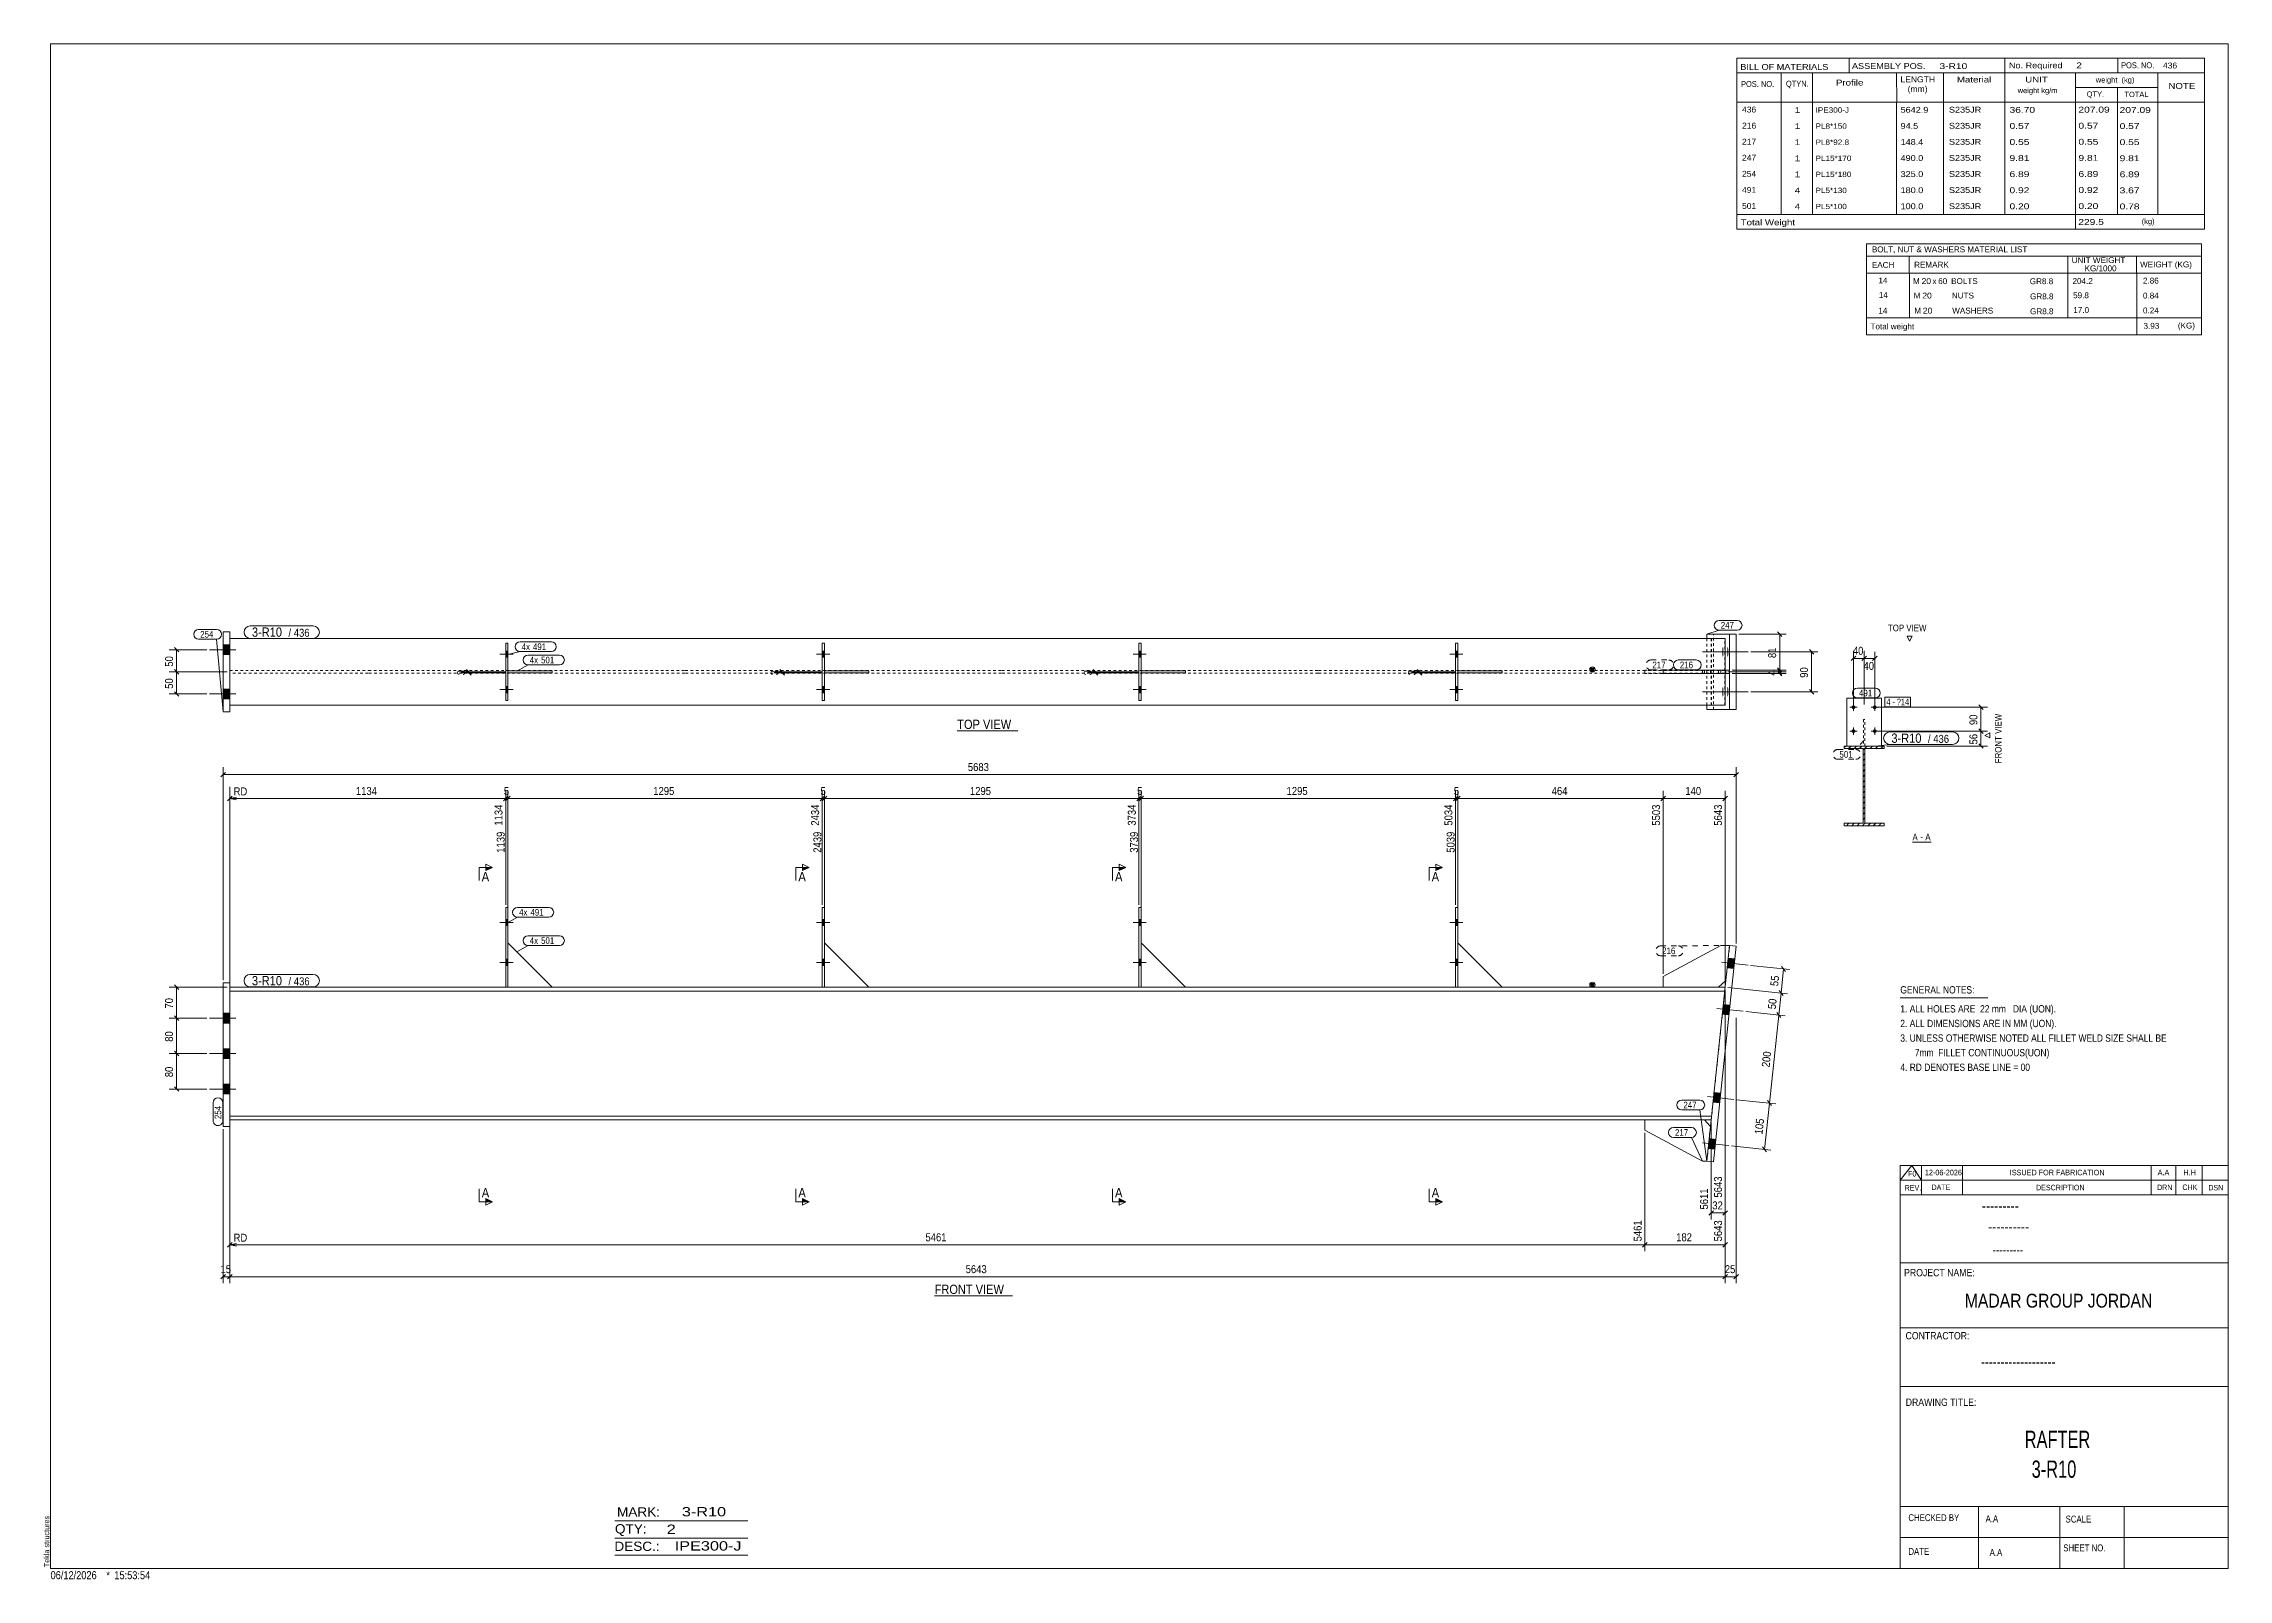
# Model space of a CAD drawing. Header units: millimetres. Extents: x 2 to 825, y 1 to 579.
import ezdxf

# ---------------------------------------------------------------- set-up
doc = ezdxf.new("R2010")
doc.units = ezdxf.units.MM
for name, pattern in [('XKITLINE00', [0]), ('XKITLINE01', [4, 1, -1, 1, -1]), ('XKITLINE02', [4, 2, -2])]:
    doc.linetypes.add(name, pattern=pattern)
for name, color, linetype, lineweight in [('Bolt', 3, 'Continuous', 0), ('BoltMark', 7, 'Continuous', 0), ('Dimensions', 7, 'Continuous', 0), ('DrawingSheet', 5, 'Continuous', 0), ('OtherObjectType', 7, 'Continuous', 0), ('Part', 2, 'Continuous', 0), ('PartMark', 7, 'Continuous', 0), ('Section', 6, 'Continuous', 0)]:
    doc.layers.add(name, color=color, linetype=linetype, lineweight=lineweight)
doc.styles.add('@ARIAL_UNICODE_MS_BOLD', font='ARIAL.TTF')
doc.styles.add('ARIAL', font='ARIAL.TTF')
doc.styles.add('ARIAL_NARROW', font='ARIALN.TTF')
doc.styles.add('COMIC_SANS_MS_BOLD', font='COMICBD.TTF')
doc.styles.add('SWIS721_EX_BT', font='ARIAL.TTF')
doc.styles.add('SWISSE', font='ARIAL.TTF')

# ---------------------------------------------------------------- blocks, each defined once
blk = doc.blocks.new('*A1')
at = {"layer": 'Part', "color": 7, "linetype": 'XKITLINE00', "lineweight": 0}
for p, q in [((680.37, 314.08), (680.92, 314.63)), ((682.04, 313.73), (682.94, 314.63)), ((684.06, 313.73), (684.96, 314.63)), ((686.08, 313.73), (686.98, 314.63)), ((687.54, 313.18), (689, 314.63)), ((690.12, 313.73), (691.02, 314.63)), ((692.14, 313.73), (693.04, 314.63)), ((694.16, 313.73), (695.06, 314.63)), ((687.54, 311.16), (688.19, 311.81)), ((687.54, 309.14), (688.19, 309.79)), ((687.54, 307.12), (688.19, 307.77)), ((687.54, 305.09), (688.19, 305.74)), ((687.54, 303.07), (688.19, 303.72)), ((687.54, 301.05), (688.19, 301.7)), ((687.54, 299.03), (688.19, 299.68)), ((687.54, 297.01), (688.19, 297.66)), ((687.54, 294.99), (688.19, 295.64)), ((687.54, 292.97), (688.19, 293.62)), ((687.54, 290.95), (688.19, 291.6)), ((687.54, 288.93), (688.19, 289.58)), ((681.23, 284.63), (682.13, 285.53)), ((683.25, 284.63), (684.15, 285.53)), ((685.27, 284.63), (686.17, 285.53)), ((687.29, 284.63), (688.19, 285.54)), ((687.54, 286.91), (688.19, 287.56)), ((689.31, 284.63), (690.21, 285.53)), ((691.33, 284.63), (692.23, 285.53)), ((693.35, 284.63), (694.25, 285.53))]:
    blk.add_line(p, q, dxfattribs=at)
blk = doc.blocks.new('*A2')
at = {"layer": 'Bolt'}
for points in [[(176.35, 249.35), (177.18, 249.35), (177.18, 247.01), (176.35, 247.01)], [(176.35, 249.35), (177.18, 249.35), (177.18, 247.01), (176.35, 247.01)], [(176.35, 234.35), (177.18, 234.35), (177.18, 232.01), (176.35, 232.01)], [(176.35, 234.35), (177.18, 234.35), (177.18, 232.01), (176.35, 232.01)]]:
    blk.add_hatch(color=3, dxfattribs=at).paths.add_polyline_path(points, flags=17)
at = {"layer": 'Bolt', "color": 3, "linetype": 'XKITLINE00', "lineweight": 0}
for p, q in [((179.12, 248.18), (174.12, 248.18)), ((179.12, 248.18), (174.12, 248.18)), ((177.18, 249.35), (176.35, 249.35)), ((177.18, 249.35), (176.35, 249.35)), ((177.18, 247.01), (176.35, 247.01)), ((177.18, 247.01), (176.35, 247.01)), ((179.12, 233.18), (174.12, 233.18)), ((179.12, 233.18), (174.12, 233.18)), ((177.18, 234.35), (176.35, 234.35)), ((177.18, 234.35), (176.35, 234.35)), ((177.18, 232.01), (176.35, 232.01)), ((177.18, 232.01), (176.35, 232.01))]:
    blk.add_line(p, q, dxfattribs=at)
blk = doc.blocks.new('*A3')
at = {"layer": 'Bolt'}
for points in [[(295.58, 249.35), (296.42, 249.35), (296.42, 247.01), (295.58, 247.01)], [(295.58, 249.35), (296.42, 249.35), (296.42, 247.01), (295.58, 247.01)], [(295.58, 234.35), (296.42, 234.35), (296.42, 232.01), (295.58, 232.01)], [(295.58, 234.35), (296.42, 234.35), (296.42, 232.01), (295.58, 232.01)]]:
    blk.add_hatch(color=3, dxfattribs=at).paths.add_polyline_path(points, flags=17)
at = {"layer": 'Bolt', "color": 3, "linetype": 'XKITLINE00', "lineweight": 0}
for p, q in [((298.35, 248.18), (293.35, 248.18)), ((298.35, 248.18), (293.35, 248.18)), ((296.42, 249.35), (295.58, 249.35)), ((296.42, 249.35), (295.58, 249.35)), ((296.42, 247.01), (295.58, 247.01)), ((296.42, 247.01), (295.58, 247.01)), ((298.35, 233.18), (293.35, 233.18)), ((298.35, 233.18), (293.35, 233.18)), ((296.42, 234.35), (295.58, 234.35)), ((296.42, 234.35), (295.58, 234.35)), ((296.42, 232.01), (295.58, 232.01)), ((296.42, 232.01), (295.58, 232.01))]:
    blk.add_line(p, q, dxfattribs=at)
blk = doc.blocks.new('*A4')
at = {"layer": 'Bolt'}
for points in [[(414.82, 249.35), (415.65, 249.35), (415.65, 247.01), (414.82, 247.01)], [(414.82, 249.35), (415.65, 249.35), (415.65, 247.01), (414.82, 247.01)], [(414.82, 234.35), (415.65, 234.35), (415.65, 232.01), (414.82, 232.01)], [(414.82, 234.35), (415.65, 234.35), (415.65, 232.01), (414.82, 232.01)]]:
    blk.add_hatch(color=3, dxfattribs=at).paths.add_polyline_path(points, flags=17)
at = {"layer": 'Bolt', "color": 3, "linetype": 'XKITLINE00', "lineweight": 0}
for p, q in [((417.58, 248.18), (412.58, 248.18)), ((417.58, 248.18), (412.58, 248.18)), ((415.65, 249.35), (414.82, 249.35)), ((415.65, 249.35), (414.82, 249.35)), ((415.65, 247.01), (414.82, 247.01)), ((415.65, 247.01), (414.82, 247.01)), ((417.58, 233.18), (412.58, 233.18)), ((417.58, 233.18), (412.58, 233.18)), ((415.65, 234.35), (414.82, 234.35)), ((415.65, 234.35), (414.82, 234.35)), ((415.65, 232.01), (414.82, 232.01)), ((415.65, 232.01), (414.82, 232.01))]:
    blk.add_line(p, q, dxfattribs=at)
blk = doc.blocks.new('*A5')
at = {"layer": 'Bolt'}
for points in [[(534.05, 249.35), (534.88, 249.35), (534.88, 247.01), (534.05, 247.01)], [(534.05, 249.35), (534.88, 249.35), (534.88, 247.01), (534.05, 247.01)], [(534.05, 234.35), (534.88, 234.35), (534.88, 232.01), (534.05, 232.01)], [(534.05, 234.35), (534.88, 234.35), (534.88, 232.01), (534.05, 232.01)]]:
    blk.add_hatch(color=3, dxfattribs=at).paths.add_polyline_path(points, flags=17)
at = {"layer": 'Bolt', "color": 3, "linetype": 'XKITLINE00', "lineweight": 0}
for p, q in [((536.82, 248.18), (531.82, 248.18)), ((536.82, 248.18), (531.82, 248.18)), ((534.88, 249.35), (534.05, 249.35)), ((534.88, 249.35), (534.05, 249.35)), ((534.88, 247.01), (534.05, 247.01)), ((534.88, 247.01), (534.05, 247.01)), ((536.82, 233.18), (531.82, 233.18)), ((536.82, 233.18), (531.82, 233.18)), ((534.88, 234.35), (534.05, 234.35)), ((534.88, 234.35), (534.05, 234.35)), ((534.88, 232.01), (534.05, 232.01)), ((534.88, 232.01), (534.05, 232.01))]:
    blk.add_line(p, q, dxfattribs=at)
blk = doc.blocks.new('*A6')
at = {"layer": 'Bolt'}
for points in [[(72.45, 210.35), (69.95, 210.35), (69.95, 214.01), (72.45, 214.01)], [(72.45, 210.35), (69.95, 210.35), (69.95, 214.01), (72.45, 214.01)], [(72.45, 197.01), (69.95, 197.01), (69.95, 200.68), (72.45, 200.68)], [(72.45, 197.01), (69.95, 197.01), (69.95, 200.68), (72.45, 200.68)], [(72.45, 183.68), (69.95, 183.68), (69.95, 187.35), (72.45, 187.35)], [(72.45, 183.68), (69.95, 183.68), (69.95, 187.35), (72.45, 187.35)]]:
    blk.add_hatch(color=3, dxfattribs=at).paths.add_polyline_path(points, flags=17)
at = {"layer": 'Bolt', "color": 3, "linetype": 'XKITLINE00', "lineweight": 0}
for p, q in [((69.95, 214.01), (72.45, 214.01)), ((69.95, 214.01), (72.45, 214.01)), ((64.79, 212.18), (74.79, 212.18)), ((64.79, 212.18), (74.79, 212.18)), ((69.95, 210.35), (72.45, 210.35)), ((69.95, 210.35), (72.45, 210.35)), ((64.79, 198.85), (74.79, 198.85)), ((64.79, 198.85), (74.79, 198.85)), ((69.95, 200.68), (72.45, 200.68)), ((69.95, 200.68), (72.45, 200.68)), ((69.95, 197.01), (72.45, 197.01)), ((69.95, 197.01), (72.45, 197.01)), ((64.78, 185.51), (74.78, 185.51)), ((64.78, 185.51), (74.78, 185.51)), ((69.95, 187.35), (72.45, 187.35)), ((69.95, 187.35), (72.45, 187.35)), ((69.95, 183.68), (72.45, 183.68)), ((69.95, 183.68), (72.45, 183.68))]:
    blk.add_line(p, q, dxfattribs=at)
blk = doc.blocks.new('*A7')
at = {"layer": 'Bolt'}
for points in [[(638.82, 230.88), (636.33, 231.14), (636.71, 234.79), (639.2, 234.52)], [(638.82, 230.88), (636.33, 231.14), (636.71, 234.79), (639.2, 234.52)], [(636.98, 213.47), (634.49, 213.74), (634.88, 217.38), (637.36, 217.12)], [(636.98, 213.47), (634.49, 213.74), (634.88, 217.38), (637.36, 217.12)], [(633.48, 180.32), (631, 180.59), (631.38, 184.23), (633.87, 183.97)], [(633.48, 180.32), (631, 180.59), (631.38, 184.23), (633.87, 183.97)], [(631.65, 162.92), (629.16, 163.18), (629.55, 166.83), (632.03, 166.57)], [(631.65, 162.92), (629.16, 163.18), (629.55, 166.83), (632.03, 166.57)]]:
    blk.add_hatch(color=3, dxfattribs=at).paths.add_polyline_path(points, flags=17)
at = {"layer": 'Bolt', "color": 3, "linetype": 'XKITLINE00', "lineweight": 0}
for p, q in [((644.15, 232.16), (634.2, 233.21)), ((644.15, 232.16), (634.2, 233.21)), ((638.82, 230.88), (636.33, 231.14)), ((638.82, 230.88), (636.33, 231.14)), ((639.2, 234.52), (636.71, 234.79)), ((639.2, 234.52), (636.71, 234.79)), ((642.31, 214.76), (632.37, 215.8)), ((642.31, 214.76), (632.37, 215.8)), ((637.36, 217.12), (634.88, 217.38)), ((637.36, 217.12), (634.88, 217.38)), ((636.98, 213.47), (634.49, 213.74)), ((636.98, 213.47), (634.49, 213.74)), ((638.81, 181.61), (628.87, 182.66)), ((638.81, 181.61), (628.87, 182.66)), ((633.87, 183.97), (631.38, 184.23)), ((633.87, 183.97), (631.38, 184.23)), ((633.48, 180.32), (631, 180.59)), ((633.48, 180.32), (631, 180.59)), ((636.98, 164.2), (627.03, 165.25)), ((636.98, 164.2), (627.03, 165.25)), ((632.03, 166.57), (629.55, 166.83)), ((632.03, 166.57), (629.55, 166.83)), ((631.65, 162.92), (629.16, 163.18)), ((631.65, 162.92), (629.16, 163.18))]:
    blk.add_line(p, q, dxfattribs=at)
blk = doc.blocks.new('*A8')
at = {"layer": 'Part'}
blk.add_hatch(color=2, dxfattribs=at).paths.add_polyline_path([(584.76, 225.25), (586.36, 225.25), (585.56, 223.85)], flags=17)
at = {"layer": 'Part', "color": 2, "linetype": 'XKITLINE00', "lineweight": 0}
for p, q in [((124.62, 223.85), (72.45, 223.85)), ((124.62, 222.35), (72.45, 222.35)), ((243.85, 223.85), (124.72, 223.85)), ((243.85, 222.35), (124.72, 222.35)), ((363.08, 223.85), (243.95, 223.85)), ((363.08, 222.35), (243.95, 222.35)), ((482.32, 223.85), (363.18, 223.85)), ((482.32, 222.35), (363.18, 222.35)), ((635.56, 223.85), (482.42, 223.85)), ((635.4, 222.35), (482.42, 222.35)), ((585.56, 223.85), (584.76, 225.25)), ((584.76, 225.25), (586.36, 225.25)), ((586.36, 225.25), (585.56, 223.85)), ((124.62, 175.35), (72.45, 175.35)), ((72.45, 173.85), (124.62, 173.85)), ((243.85, 175.35), (124.72, 175.35)), ((124.72, 173.85), (243.85, 173.85)), ((363.08, 175.35), (243.95, 175.35)), ((243.95, 173.85), (363.08, 173.85)), ((482.32, 175.35), (363.18, 175.35)), ((363.18, 173.85), (482.32, 173.85)), ((630.44, 175.35), (482.42, 175.35)), ((482.42, 173.85), (630.29, 173.85))]:
    blk.add_line(p, q, dxfattribs=at)
at = {"layer": 'Part', "color": 7, "linetype": 'XKITLINE01', "lineweight": 0}
for p, q in [((72.45, 223.85), (72.45, 173.85)), ((630.29, 173.85), (635.56, 223.85))]:
    blk.add_line(p, q, dxfattribs=at)
at = {"layer": 'Part', "color": 2, "linetype": 'XKITLINE00', "lineweight": 0}
blk.add_circle((585.56, 224.75), 1, dxfattribs=at)
blk = doc.blocks.new('*A9')
at = {"layer": 'Part', "color": 2, "linetype": 'XKITLINE00', "lineweight": 0}
blk.add_line((193.85, 223.85), (177.18, 240.51), dxfattribs=at)
at = {"layer": 'Part', "color": 7, "linetype": 'XKITLINE01', "lineweight": 0}
for p, q in [((177.18, 240.51), (177.18, 223.85)), ((177.18, 223.85), (193.85, 223.85))]:
    blk.add_line(p, q, dxfattribs=at)
blk = doc.blocks.new('*A10')
at = {"layer": 'Part', "color": 2, "linetype": 'XKITLINE00', "lineweight": 0}
for p, q in [((176.35, 253.85), (177.18, 253.85)), ((176.35, 253.85), (176.35, 223.85)), ((177.18, 253.85), (177.18, 223.85))]:
    blk.add_line(p, q, dxfattribs=at)
at = {"layer": 'Part', "color": 7, "linetype": 'XKITLINE01', "lineweight": 0}
blk.add_line((177.18, 223.85), (176.35, 223.85), dxfattribs=at)
blk = doc.blocks.new('*A11')
at = {"layer": 'Part', "color": 2, "linetype": 'XKITLINE00', "lineweight": 0}
blk.add_line((313.08, 223.85), (296.42, 240.51), dxfattribs=at)
at = {"layer": 'Part', "color": 7, "linetype": 'XKITLINE01', "lineweight": 0}
for p, q in [((296.42, 240.51), (296.42, 223.85)), ((296.42, 223.85), (313.08, 223.85))]:
    blk.add_line(p, q, dxfattribs=at)
blk = doc.blocks.new('*A12')
at = {"layer": 'Part', "color": 2, "linetype": 'XKITLINE00', "lineweight": 0}
for p, q in [((295.58, 253.85), (296.42, 253.85)), ((295.58, 253.85), (295.58, 223.85)), ((296.42, 253.85), (296.42, 223.85))]:
    blk.add_line(p, q, dxfattribs=at)
at = {"layer": 'Part', "color": 7, "linetype": 'XKITLINE01', "lineweight": 0}
blk.add_line((296.42, 223.85), (295.58, 223.85), dxfattribs=at)
blk = doc.blocks.new('*A13')
at = {"layer": 'Part', "color": 2, "linetype": 'XKITLINE00', "lineweight": 0}
blk.add_line((432.32, 223.85), (415.65, 240.51), dxfattribs=at)
at = {"layer": 'Part', "color": 7, "linetype": 'XKITLINE01', "lineweight": 0}
for p, q in [((415.65, 240.51), (415.65, 223.85)), ((415.65, 223.85), (432.32, 223.85))]:
    blk.add_line(p, q, dxfattribs=at)
blk = doc.blocks.new('*A14')
at = {"layer": 'Part', "color": 2, "linetype": 'XKITLINE00', "lineweight": 0}
for p, q in [((414.82, 253.85), (415.65, 253.85)), ((414.82, 253.85), (414.82, 223.85)), ((415.65, 253.85), (415.65, 223.85))]:
    blk.add_line(p, q, dxfattribs=at)
at = {"layer": 'Part', "color": 7, "linetype": 'XKITLINE01', "lineweight": 0}
blk.add_line((415.65, 223.85), (414.82, 223.85), dxfattribs=at)
blk = doc.blocks.new('*A15')
at = {"layer": 'Part', "color": 2, "linetype": 'XKITLINE00', "lineweight": 0}
blk.add_line((551.55, 223.85), (534.88, 240.51), dxfattribs=at)
at = {"layer": 'Part', "color": 7, "linetype": 'XKITLINE01', "lineweight": 0}
for p, q in [((534.88, 240.51), (534.88, 223.85)), ((534.88, 223.85), (551.55, 223.85))]:
    blk.add_line(p, q, dxfattribs=at)
blk = doc.blocks.new('*A16')
at = {"layer": 'Part', "color": 2, "linetype": 'XKITLINE00', "lineweight": 0}
for p, q in [((534.05, 253.85), (534.88, 253.85)), ((534.05, 253.85), (534.05, 223.85)), ((534.88, 253.85), (534.88, 223.85))]:
    blk.add_line(p, q, dxfattribs=at)
at = {"layer": 'Part', "color": 7, "linetype": 'XKITLINE01', "lineweight": 0}
blk.add_line((534.88, 223.85), (534.05, 223.85), dxfattribs=at)
blk = doc.blocks.new('*A17')
at = {"layer": 'Part', "color": 2, "linetype": 'XKITLINE00', "lineweight": 0}
for p, q in [((69.95, 171.35), (69.95, 225.51)), ((72.45, 225.51), (69.95, 225.51)), ((72.45, 171.35), (72.45, 225.51)), ((72.45, 171.35), (69.95, 171.35))]:
    blk.add_line(p, q, dxfattribs=at)
blk = doc.blocks.new('*A18')
at = {"layer": 'Part', "color": 2, "linetype": 'XKITLINE00', "lineweight": 0}
for p, q in [((637.22, 239.59), (628.65, 158.38)), ((631.14, 158.11), (639.71, 239.33)), ((639.71, 239.33), (637.22, 239.59)), ((628.65, 158.38), (631.14, 158.11))]:
    blk.add_line(p, q, dxfattribs=at)
blk = doc.blocks.new('*A19')
at = {"layer": 'Part', "color": 2, "linetype": 'XKITLINE00', "lineweight": 0}
for p, q in [((612.22, 227.93), (633.89, 239.59)), ((633.89, 239.59), (637.22, 239.59)), ((612.22, 223.85), (612.22, 227.93)), ((633.06, 223.85), (635.82, 226.33))]:
    blk.add_line(p, q, dxfattribs=at)
at = {"layer": 'Part', "color": 7, "linetype": 'XKITLINE01', "lineweight": 0}
for p, q in [((637.22, 239.59), (635.82, 226.33)), ((612.22, 223.85), (633.06, 223.85))]:
    blk.add_line(p, q, dxfattribs=at)
blk = doc.blocks.new('*A20')
at = {"layer": 'Part', "color": 2, "linetype": 'XKITLINE00', "lineweight": 0}
for p, q in [((605.29, 170.04), (605.29, 173.85)), ((627.79, 173.85), (630.02, 171.36)), ((626.95, 158.38), (605.29, 170.04)), ((628.65, 158.38), (626.95, 158.38))]:
    blk.add_line(p, q, dxfattribs=at)
at = {"layer": 'Part', "color": 7, "linetype": 'XKITLINE01', "lineweight": 0}
for p, q in [((605.29, 173.85), (627.79, 173.85)), ((630.02, 171.36), (628.65, 158.38))]:
    blk.add_line(p, q, dxfattribs=at)
blk = doc.blocks.new('*A21')
at = {"layer": 'Bolt'}
for points in [[(176.35, 350.38), (177.18, 350.38), (177.18, 348.05), (176.35, 348.05)], [(176.35, 350.38), (177.18, 350.38), (177.18, 348.05), (176.35, 348.05)], [(176.35, 337.05), (177.18, 337.05), (177.18, 334.71), (176.35, 334.71)], [(176.35, 337.05), (177.18, 337.05), (177.18, 334.71), (176.35, 334.71)]]:
    blk.add_hatch(color=3, dxfattribs=at).paths.add_polyline_path(points, flags=17)
at = {"layer": 'Bolt', "color": 3, "linetype": 'XKITLINE00', "lineweight": 0}
for p, q in [((179.12, 349.21), (174.12, 349.21)), ((179.12, 349.21), (174.12, 349.21)), ((177.18, 350.38), (176.35, 350.38)), ((177.18, 350.38), (176.35, 350.38)), ((177.18, 348.05), (176.35, 348.05)), ((177.18, 348.05), (176.35, 348.05)), ((179.12, 335.88), (174.12, 335.88)), ((179.12, 335.88), (174.12, 335.88)), ((177.18, 337.05), (176.35, 337.05)), ((177.18, 337.05), (176.35, 337.05)), ((177.18, 334.71), (176.35, 334.71)), ((177.18, 334.71), (176.35, 334.71))]:
    blk.add_line(p, q, dxfattribs=at)
blk = doc.blocks.new('*A22')
at = {"layer": 'Bolt'}
for points in [[(295.58, 350.38), (296.42, 350.38), (296.42, 348.05), (295.58, 348.05)], [(295.58, 350.38), (296.42, 350.38), (296.42, 348.05), (295.58, 348.05)], [(295.58, 337.05), (296.42, 337.05), (296.42, 334.71), (295.58, 334.71)], [(295.58, 337.05), (296.42, 337.05), (296.42, 334.71), (295.58, 334.71)]]:
    blk.add_hatch(color=3, dxfattribs=at).paths.add_polyline_path(points, flags=17)
at = {"layer": 'Bolt', "color": 3, "linetype": 'XKITLINE00', "lineweight": 0}
for p, q in [((298.35, 349.21), (293.35, 349.21)), ((298.35, 349.21), (293.35, 349.21)), ((296.42, 350.38), (295.58, 350.38)), ((296.42, 350.38), (295.58, 350.38)), ((296.42, 348.05), (295.58, 348.05)), ((296.42, 348.05), (295.58, 348.05)), ((298.35, 335.88), (293.35, 335.88)), ((298.35, 335.88), (293.35, 335.88)), ((296.42, 337.05), (295.58, 337.05)), ((296.42, 337.05), (295.58, 337.05)), ((296.42, 334.71), (295.58, 334.71)), ((296.42, 334.71), (295.58, 334.71))]:
    blk.add_line(p, q, dxfattribs=at)
blk = doc.blocks.new('*A23')
at = {"layer": 'Bolt'}
for points in [[(414.82, 350.38), (415.65, 350.38), (415.65, 348.05), (414.82, 348.05)], [(414.82, 350.38), (415.65, 350.38), (415.65, 348.05), (414.82, 348.05)], [(414.82, 337.05), (415.65, 337.05), (415.65, 334.71), (414.82, 334.71)], [(414.82, 337.05), (415.65, 337.05), (415.65, 334.71), (414.82, 334.71)]]:
    blk.add_hatch(color=3, dxfattribs=at).paths.add_polyline_path(points, flags=17)
at = {"layer": 'Bolt', "color": 3, "linetype": 'XKITLINE00', "lineweight": 0}
for p, q in [((417.58, 349.21), (412.58, 349.21)), ((417.58, 349.21), (412.58, 349.21)), ((415.65, 350.38), (414.82, 350.38)), ((415.65, 350.38), (414.82, 350.38)), ((415.65, 348.05), (414.82, 348.05)), ((415.65, 348.05), (414.82, 348.05)), ((417.58, 335.88), (412.58, 335.88)), ((417.58, 335.88), (412.58, 335.88)), ((415.65, 337.05), (414.82, 337.05)), ((415.65, 337.05), (414.82, 337.05)), ((415.65, 334.71), (414.82, 334.71)), ((415.65, 334.71), (414.82, 334.71))]:
    blk.add_line(p, q, dxfattribs=at)
blk = doc.blocks.new('*A24')
at = {"layer": 'Bolt'}
for points in [[(534.05, 350.38), (534.88, 350.38), (534.88, 348.05), (534.05, 348.05)], [(534.05, 350.38), (534.88, 350.38), (534.88, 348.05), (534.05, 348.05)], [(534.05, 337.05), (534.88, 337.05), (534.88, 334.71), (534.05, 334.71)], [(534.05, 337.05), (534.88, 337.05), (534.88, 334.71), (534.05, 334.71)]]:
    blk.add_hatch(color=3, dxfattribs=at).paths.add_polyline_path(points, flags=17)
at = {"layer": 'Bolt', "color": 3, "linetype": 'XKITLINE00', "lineweight": 0}
for p, q in [((536.82, 349.21), (531.82, 349.21)), ((536.82, 349.21), (531.82, 349.21)), ((534.88, 350.38), (534.05, 350.38)), ((534.88, 350.38), (534.05, 350.38)), ((534.88, 348.05), (534.05, 348.05)), ((534.88, 348.05), (534.05, 348.05)), ((536.82, 335.88), (531.82, 335.88)), ((536.82, 335.88), (531.82, 335.88)), ((534.88, 337.05), (534.05, 337.05)), ((534.88, 337.05), (534.05, 337.05)), ((534.88, 334.71), (534.05, 334.71)), ((534.88, 334.71), (534.05, 334.71))]:
    blk.add_line(p, q, dxfattribs=at)
blk = doc.blocks.new('*A25')
at = {"layer": 'Bolt'}
for points in [[(69.95, 352.71), (72.45, 352.71), (72.45, 349.05), (69.95, 349.05)], [(69.95, 352.71), (72.45, 352.71), (72.45, 349.05), (69.95, 349.05)], [(69.95, 352.71), (72.45, 352.71), (72.45, 349.05), (69.95, 349.05)], [(69.95, 336.05), (72.45, 336.05), (72.45, 332.38), (69.95, 332.38)], [(69.95, 336.05), (72.45, 336.05), (72.45, 332.38), (69.95, 332.38)], [(69.95, 336.05), (72.45, 336.05), (72.45, 332.38), (69.95, 332.38)]]:
    blk.add_hatch(color=3, dxfattribs=at).paths.add_polyline_path(points, flags=17)
at = {"layer": 'Bolt', "color": 3, "linetype": 'XKITLINE00', "lineweight": 0}
for p, q in [((64.78, 350.88), (74.78, 350.88)), ((64.79, 350.88), (74.79, 350.88)), ((64.79, 350.88), (74.79, 350.88)), ((69.95, 352.71), (72.45, 352.71)), ((69.95, 352.71), (72.45, 352.71)), ((69.95, 352.71), (72.45, 352.71)), ((69.95, 349.05), (72.45, 349.05)), ((69.95, 349.05), (72.45, 349.05)), ((69.95, 349.05), (72.45, 349.05)), ((64.78, 334.21), (74.78, 334.21)), ((64.79, 334.21), (74.79, 334.21)), ((64.79, 334.21), (74.79, 334.21)), ((69.95, 336.05), (72.45, 336.05)), ((69.95, 336.05), (72.45, 336.05)), ((69.95, 336.05), (72.45, 336.05)), ((69.95, 332.38), (72.45, 332.38)), ((69.95, 332.38), (72.45, 332.38)), ((69.95, 332.38), (72.45, 332.38))]:
    blk.add_line(p, q, dxfattribs=at)
blk = doc.blocks.new('*A26')
at = {"layer": 'Bolt'}
for points in [[(634.9, 350), (634.9, 349.96), (634.89, 349.91), (634.89, 349.87), (634.89, 349.82), (634.89, 349.78), (634.89, 349.73), (634.89, 349.69), (634.89, 349.65), (634.89, 349.6), (634.89, 349.56), (634.89, 349.51), (634.88, 349.47), (634.88, 349.43), (634.88, 349.39), (634.88, 349.35), (634.88, 349.3), (634.88, 349.26), (634.87, 349.22), (634.87, 349.18), (634.87, 349.14), (634.87, 349.1), (634.86, 349.07), (634.86, 349.03), (634.86, 348.99), (634.85, 348.95), (634.85, 348.92), (634.85, 348.88), (634.84, 348.85), (634.84, 348.82), (634.84, 348.78), (634.83, 348.75), (634.83, 348.72), (634.83, 348.69), (634.82, 348.66), (634.82, 348.63), (634.82, 348.6), (634.81, 348.57), (634.81, 348.55), (634.8, 348.52), (634.8, 348.5), (634.79, 348.47), (634.79, 348.45), (634.78, 348.43), (634.78, 348.41), (634.78, 348.39), (634.77, 348.37), (634.77, 348.35), (634.76, 348.34), (634.76, 348.32), (634.75, 348.31), (634.75, 348.29), (634.74, 348.28), (634.74, 348.27), (634.73, 348.26), (634.73, 348.25), (634.72, 348.24), (634.72, 348.23), (634.71, 348.23), (634.71, 348.22), (634.7, 348.22), (634.7, 348.22), (634.69, 348.21), (634.69, 348.21), (634.68, 348.21), (634.68, 348.22), (634.67, 348.22), (634.67, 348.22), (634.66, 348.23), (634.66, 348.23), (634.65, 348.24), (634.65, 348.25), (634.64, 348.26), (634.64, 348.27), (634.63, 348.28), (634.63, 348.29), (634.62, 348.31), (634.62, 348.32), (634.61, 348.34), (634.61, 348.35), (634.6, 348.37), (634.6, 348.39), (634.59, 348.41), (634.59, 348.43), (634.58, 348.45), (634.58, 348.47), (634.57, 348.5), (634.57, 348.52), (634.57, 348.55), (634.56, 348.57), (634.56, 348.6), (634.55, 348.63), (634.55, 348.66), (634.55, 348.69), (634.54, 348.72), (634.54, 348.75), (634.53, 348.78), (634.53, 348.82), (634.53, 348.85), (634.52, 348.88), (634.52, 348.92), (634.52, 348.95), (634.52, 348.99), (634.51, 349.03), (634.51, 349.07), (634.51, 349.1), (634.5, 349.14), (634.5, 349.18), (634.5, 349.22), (634.5, 349.26), (634.5, 349.3), (634.49, 349.35), (634.49, 349.39), (634.49, 349.43), (634.49, 349.47), (634.49, 349.51), (634.48, 349.56), (634.48, 349.6), (634.48, 349.65), (634.48, 349.69), (634.48, 349.73), (634.48, 349.78), (634.48, 349.82), (634.48, 349.87), (634.48, 349.91), (634.48, 349.96), (634.48, 350), (634.48, 350.05), (634.48, 350.09), (634.48, 350.14), (634.48, 350.18), (634.48, 350.23), (634.48, 350.27), (634.48, 350.32), (634.48, 350.36), (634.48, 350.4), (634.48, 350.45), (634.48, 350.49), (634.48, 350.54), (634.49, 350.58), (634.49, 350.62), (634.49, 350.66), (634.49, 350.71), (634.49, 350.75), (634.5, 350.79), (634.5, 350.83), (634.5, 350.87), (634.5, 350.91), (634.5, 350.95), (634.51, 350.99), (634.51, 351.03), (634.51, 351.07), (634.52, 351.1), (634.52, 351.14), (634.52, 351.17), (634.52, 351.21), (634.53, 351.24), (634.53, 351.28), (634.53, 351.31), (634.54, 351.34), (634.54, 351.37), (634.55, 351.41), (634.55, 351.44), (634.55, 351.46), (634.56, 351.49), (634.56, 351.52), (634.57, 351.55), (634.57, 351.57), (634.57, 351.6), (634.58, 351.62), (634.58, 351.64), (634.59, 351.66), (634.59, 351.68), (634.6, 351.7), (634.6, 351.72), (634.61, 351.74), (634.61, 351.76), (634.62, 351.77), (634.62, 351.79), (634.63, 351.8), (634.63, 351.81), (634.64, 351.83), (634.64, 351.84), (634.65, 351.85), (634.65, 351.85), (634.66, 351.86), (634.66, 351.87), (634.67, 351.87), (634.67, 351.88), (634.68, 351.88), (634.68, 351.88), (634.69, 351.88), (634.69, 351.88), (634.7, 351.88), (634.7, 351.88), (634.71, 351.87), (634.71, 351.87), (634.72, 351.86), (634.72, 351.85), (634.73, 351.85), (634.73, 351.84), (634.74, 351.83), (634.74, 351.81), (634.75, 351.8), (634.75, 351.79), (634.76, 351.77), (634.76, 351.76), (634.77, 351.74), (634.77, 351.72), (634.78, 351.7), (634.78, 351.68), (634.78, 351.66), (634.79, 351.64), (634.79, 351.62), (634.8, 351.6), (634.8, 351.57), (634.81, 351.55), (634.81, 351.52), (634.82, 351.49), (634.82, 351.46), (634.82, 351.44), (634.83, 351.41), (634.83, 351.37), (634.83, 351.34), (634.84, 351.31), (634.84, 351.28), (634.84, 351.24), (634.85, 351.21), (634.85, 351.17), (634.85, 351.14), (634.86, 351.1), (634.86, 351.07), (634.86, 351.03), (634.87, 350.99), (634.87, 350.95), (634.87, 350.91), (634.87, 350.87), (634.88, 350.83), (634.88, 350.79), (634.88, 350.75), (634.88, 350.71), (634.88, 350.66), (634.88, 350.62), (634.89, 350.58), (634.89, 350.54), (634.89, 350.49), (634.89, 350.45), (634.89, 350.4), (634.89, 350.36), (634.89, 350.32), (634.89, 350.27), (634.89, 350.23), (634.89, 350.18), (634.9, 350.14), (634.9, 350.09), (634.9, 350.05)], [(636.73, 350), (636.73, 349.96), (636.73, 349.91), (636.73, 349.87), (636.73, 349.82), (636.73, 349.78), (636.73, 349.73), (636.72, 349.69), (636.72, 349.65), (636.72, 349.6), (636.72, 349.56), (636.72, 349.51), (636.72, 349.47), (636.72, 349.43), (636.71, 349.39), (636.71, 349.35), (636.71, 349.3), (636.71, 349.26), (636.71, 349.22), (636.7, 349.18), (636.7, 349.14), (636.7, 349.1), (636.7, 349.07), (636.69, 349.03), (636.69, 348.99), (636.69, 348.95), (636.68, 348.92), (636.68, 348.88), (636.68, 348.85), (636.68, 348.82), (636.67, 348.78), (636.67, 348.75), (636.66, 348.72), (636.66, 348.69), (636.66, 348.66), (636.65, 348.63), (636.65, 348.6), (636.65, 348.57), (636.64, 348.55), (636.64, 348.52), (636.63, 348.5), (636.63, 348.47), (636.62, 348.45), (636.62, 348.43), (636.61, 348.41), (636.61, 348.39), (636.61, 348.37), (636.6, 348.35), (636.6, 348.34), (636.59, 348.32), (636.59, 348.31), (636.58, 348.29), (636.58, 348.28), (636.57, 348.27), (636.57, 348.26), (636.56, 348.25), (636.56, 348.24), (636.55, 348.23), (636.55, 348.23), (636.54, 348.22), (636.54, 348.22), (636.53, 348.22), (636.53, 348.21), (636.52, 348.21), (636.52, 348.21), (636.51, 348.22), (636.51, 348.22), (636.5, 348.22), (636.5, 348.23), (636.49, 348.23), (636.49, 348.24), (636.48, 348.25), (636.48, 348.26), (636.47, 348.27), (636.47, 348.28), (636.46, 348.29), (636.46, 348.31), (636.45, 348.32), (636.45, 348.34), (636.44, 348.35), (636.44, 348.37), (636.43, 348.39), (636.43, 348.41), (636.42, 348.43), (636.42, 348.45), (636.42, 348.47), (636.41, 348.5), (636.41, 348.52), (636.4, 348.55), (636.4, 348.57), (636.39, 348.6), (636.39, 348.63), (636.39, 348.66), (636.38, 348.69), (636.38, 348.72), (636.38, 348.75), (636.37, 348.78), (636.37, 348.82), (636.37, 348.85), (636.36, 348.88), (636.36, 348.92), (636.36, 348.95), (636.35, 348.99), (636.35, 349.03), (636.35, 349.07), (636.34, 349.1), (636.34, 349.14), (636.34, 349.18), (636.34, 349.22), (636.34, 349.26), (636.33, 349.3), (636.33, 349.35), (636.33, 349.39), (636.33, 349.43), (636.33, 349.47), (636.32, 349.51), (636.32, 349.56), (636.32, 349.6), (636.32, 349.65), (636.32, 349.69), (636.32, 349.73), (636.32, 349.78), (636.32, 349.82), (636.32, 349.87), (636.32, 349.91), (636.32, 349.96), (636.32, 350), (636.32, 350.05), (636.32, 350.09), (636.32, 350.14), (636.32, 350.18), (636.32, 350.23), (636.32, 350.27), (636.32, 350.32), (636.32, 350.36), (636.32, 350.4), (636.32, 350.45), (636.32, 350.49), (636.32, 350.54), (636.32, 350.58), (636.33, 350.62), (636.33, 350.66), (636.33, 350.71), (636.33, 350.75), (636.33, 350.79), (636.34, 350.83), (636.34, 350.87), (636.34, 350.91), (636.34, 350.95), (636.34, 350.99), (636.35, 351.03), (636.35, 351.07), (636.35, 351.1), (636.36, 351.14), (636.36, 351.17), (636.36, 351.21), (636.37, 351.24), (636.37, 351.28), (636.37, 351.31), (636.38, 351.34), (636.38, 351.37), (636.38, 351.41), (636.39, 351.44), (636.39, 351.46), (636.39, 351.49), (636.4, 351.52), (636.4, 351.55), (636.41, 351.57), (636.41, 351.6), (636.42, 351.62), (636.42, 351.64), (636.42, 351.66), (636.43, 351.68), (636.43, 351.7), (636.44, 351.72), (636.44, 351.74), (636.45, 351.76), (636.45, 351.77), (636.46, 351.79), (636.46, 351.8), (636.47, 351.81), (636.47, 351.83), (636.48, 351.84), (636.48, 351.85), (636.49, 351.85), (636.49, 351.86), (636.5, 351.87), (636.5, 351.87), (636.51, 351.88), (636.51, 351.88), (636.52, 351.88), (636.52, 351.88), (636.53, 351.88), (636.53, 351.88), (636.54, 351.88), (636.54, 351.87), (636.55, 351.87), (636.55, 351.86), (636.56, 351.85), (636.56, 351.85), (636.57, 351.84), (636.57, 351.83), (636.58, 351.81), (636.58, 351.8), (636.59, 351.79), (636.59, 351.77), (636.6, 351.76), (636.6, 351.74), (636.61, 351.72), (636.61, 351.7), (636.61, 351.68), (636.62, 351.66), (636.62, 351.64), (636.63, 351.62), (636.63, 351.6), (636.64, 351.57), (636.64, 351.55), (636.65, 351.52), (636.65, 351.49), (636.65, 351.46), (636.66, 351.44), (636.66, 351.41), (636.66, 351.37), (636.67, 351.34), (636.67, 351.31), (636.68, 351.28), (636.68, 351.24), (636.68, 351.21), (636.68, 351.17), (636.69, 351.14), (636.69, 351.1), (636.69, 351.07), (636.7, 351.03), (636.7, 350.99), (636.7, 350.95), (636.7, 350.91), (636.71, 350.87), (636.71, 350.83), (636.71, 350.79), (636.71, 350.75), (636.71, 350.71), (636.72, 350.66), (636.72, 350.62), (636.72, 350.58), (636.72, 350.54), (636.72, 350.49), (636.72, 350.45), (636.72, 350.4), (636.73, 350.36), (636.73, 350.32), (636.73, 350.27), (636.73, 350.23), (636.73, 350.18), (636.73, 350.14), (636.73, 350.09), (636.73, 350.05)], [(634.9, 335), (634.9, 334.96), (634.89, 334.91), (634.89, 334.87), (634.89, 334.82), (634.89, 334.78), (634.89, 334.73), (634.89, 334.69), (634.89, 334.65), (634.89, 334.6), (634.89, 334.56), (634.89, 334.51), (634.88, 334.47), (634.88, 334.43), (634.88, 334.39), (634.88, 334.35), (634.88, 334.3), (634.88, 334.26), (634.87, 334.22), (634.87, 334.18), (634.87, 334.14), (634.87, 334.1), (634.86, 334.07), (634.86, 334.03), (634.86, 333.99), (634.85, 333.95), (634.85, 333.92), (634.85, 333.88), (634.84, 333.85), (634.84, 333.82), (634.84, 333.78), (634.83, 333.75), (634.83, 333.72), (634.83, 333.69), (634.82, 333.66), (634.82, 333.63), (634.82, 333.6), (634.81, 333.57), (634.81, 333.55), (634.8, 333.52), (634.8, 333.5), (634.79, 333.47), (634.79, 333.45), (634.78, 333.43), (634.78, 333.41), (634.78, 333.39), (634.77, 333.37), (634.77, 333.35), (634.76, 333.34), (634.76, 333.32), (634.75, 333.31), (634.75, 333.29), (634.74, 333.28), (634.74, 333.27), (634.73, 333.26), (634.73, 333.25), (634.72, 333.24), (634.72, 333.23), (634.71, 333.23), (634.71, 333.22), (634.7, 333.22), (634.7, 333.22), (634.69, 333.21), (634.69, 333.21), (634.68, 333.21), (634.68, 333.22), (634.67, 333.22), (634.67, 333.22), (634.66, 333.23), (634.66, 333.23), (634.65, 333.24), (634.65, 333.25), (634.64, 333.26), (634.64, 333.27), (634.63, 333.28), (634.63, 333.29), (634.62, 333.31), (634.62, 333.32), (634.61, 333.34), (634.61, 333.35), (634.6, 333.37), (634.6, 333.39), (634.59, 333.41), (634.59, 333.43), (634.58, 333.45), (634.58, 333.47), (634.57, 333.5), (634.57, 333.52), (634.57, 333.55), (634.56, 333.57), (634.56, 333.6), (634.55, 333.63), (634.55, 333.66), (634.55, 333.69), (634.54, 333.72), (634.54, 333.75), (634.53, 333.78), (634.53, 333.82), (634.53, 333.85), (634.52, 333.88), (634.52, 333.92), (634.52, 333.95), (634.52, 333.99), (634.51, 334.03), (634.51, 334.07), (634.51, 334.1), (634.5, 334.14), (634.5, 334.18), (634.5, 334.22), (634.5, 334.26), (634.5, 334.3), (634.49, 334.35), (634.49, 334.39), (634.49, 334.43), (634.49, 334.47), (634.49, 334.51), (634.48, 334.56), (634.48, 334.6), (634.48, 334.65), (634.48, 334.69), (634.48, 334.73), (634.48, 334.78), (634.48, 334.82), (634.48, 334.87), (634.48, 334.91), (634.48, 334.96), (634.48, 335), (634.48, 335.05), (634.48, 335.09), (634.48, 335.14), (634.48, 335.18), (634.48, 335.23), (634.48, 335.27), (634.48, 335.32), (634.48, 335.36), (634.48, 335.4), (634.48, 335.45), (634.48, 335.49), (634.48, 335.54), (634.49, 335.58), (634.49, 335.62), (634.49, 335.66), (634.49, 335.71), (634.49, 335.75), (634.5, 335.79), (634.5, 335.83), (634.5, 335.87), (634.5, 335.91), (634.5, 335.95), (634.51, 335.99), (634.51, 336.03), (634.51, 336.07), (634.52, 336.1), (634.52, 336.14), (634.52, 336.17), (634.52, 336.21), (634.53, 336.24), (634.53, 336.28), (634.53, 336.31), (634.54, 336.34), (634.54, 336.37), (634.55, 336.41), (634.55, 336.44), (634.55, 336.46), (634.56, 336.49), (634.56, 336.52), (634.57, 336.55), (634.57, 336.57), (634.57, 336.6), (634.58, 336.62), (634.58, 336.64), (634.59, 336.66), (634.59, 336.68), (634.6, 336.7), (634.6, 336.72), (634.61, 336.74), (634.61, 336.76), (634.62, 336.77), (634.62, 336.79), (634.63, 336.8), (634.63, 336.81), (634.64, 336.83), (634.64, 336.84), (634.65, 336.85), (634.65, 336.85), (634.66, 336.86), (634.66, 336.87), (634.67, 336.87), (634.67, 336.88), (634.68, 336.88), (634.68, 336.88), (634.69, 336.88), (634.69, 336.88), (634.7, 336.88), (634.7, 336.88), (634.71, 336.87), (634.71, 336.87), (634.72, 336.86), (634.72, 336.85), (634.73, 336.85), (634.73, 336.84), (634.74, 336.83), (634.74, 336.81), (634.75, 336.8), (634.75, 336.79), (634.76, 336.77), (634.76, 336.76), (634.77, 336.74), (634.77, 336.72), (634.78, 336.7), (634.78, 336.68), (634.78, 336.66), (634.79, 336.64), (634.79, 336.62), (634.8, 336.6), (634.8, 336.57), (634.81, 336.55), (634.81, 336.52), (634.82, 336.49), (634.82, 336.46), (634.82, 336.44), (634.83, 336.41), (634.83, 336.37), (634.83, 336.34), (634.84, 336.31), (634.84, 336.28), (634.84, 336.24), (634.85, 336.21), (634.85, 336.17), (634.85, 336.14), (634.86, 336.1), (634.86, 336.07), (634.86, 336.03), (634.87, 335.99), (634.87, 335.95), (634.87, 335.91), (634.87, 335.87), (634.88, 335.83), (634.88, 335.79), (634.88, 335.75), (634.88, 335.71), (634.88, 335.66), (634.88, 335.62), (634.89, 335.58), (634.89, 335.54), (634.89, 335.49), (634.89, 335.45), (634.89, 335.4), (634.89, 335.36), (634.89, 335.32), (634.89, 335.27), (634.89, 335.23), (634.89, 335.18), (634.9, 335.14), (634.9, 335.09), (634.9, 335.05)], [(636.73, 335), (636.73, 334.96), (636.73, 334.91), (636.73, 334.87), (636.73, 334.82), (636.73, 334.78), (636.73, 334.73), (636.72, 334.69), (636.72, 334.65), (636.72, 334.6), (636.72, 334.56), (636.72, 334.51), (636.72, 334.47), (636.72, 334.43), (636.71, 334.39), (636.71, 334.35), (636.71, 334.3), (636.71, 334.26), (636.71, 334.22), (636.7, 334.18), (636.7, 334.14), (636.7, 334.1), (636.7, 334.07), (636.69, 334.03), (636.69, 333.99), (636.69, 333.95), (636.68, 333.92), (636.68, 333.88), (636.68, 333.85), (636.68, 333.82), (636.67, 333.78), (636.67, 333.75), (636.66, 333.72), (636.66, 333.69), (636.66, 333.66), (636.65, 333.63), (636.65, 333.6), (636.65, 333.57), (636.64, 333.55), (636.64, 333.52), (636.63, 333.5), (636.63, 333.47), (636.62, 333.45), (636.62, 333.43), (636.61, 333.41), (636.61, 333.39), (636.61, 333.37), (636.6, 333.35), (636.6, 333.34), (636.59, 333.32), (636.59, 333.31), (636.58, 333.29), (636.58, 333.28), (636.57, 333.27), (636.57, 333.26), (636.56, 333.25), (636.56, 333.24), (636.55, 333.23), (636.55, 333.23), (636.54, 333.22), (636.54, 333.22), (636.53, 333.22), (636.53, 333.21), (636.52, 333.21), (636.52, 333.21), (636.51, 333.22), (636.51, 333.22), (636.5, 333.22), (636.5, 333.23), (636.49, 333.23), (636.49, 333.24), (636.48, 333.25), (636.48, 333.26), (636.47, 333.27), (636.47, 333.28), (636.46, 333.29), (636.46, 333.31), (636.45, 333.32), (636.45, 333.34), (636.44, 333.35), (636.44, 333.37), (636.43, 333.39), (636.43, 333.41), (636.42, 333.43), (636.42, 333.45), (636.42, 333.47), (636.41, 333.5), (636.41, 333.52), (636.4, 333.55), (636.4, 333.57), (636.39, 333.6), (636.39, 333.63), (636.39, 333.66), (636.38, 333.69), (636.38, 333.72), (636.38, 333.75), (636.37, 333.78), (636.37, 333.82), (636.37, 333.85), (636.36, 333.88), (636.36, 333.92), (636.36, 333.95), (636.35, 333.99), (636.35, 334.03), (636.35, 334.07), (636.34, 334.1), (636.34, 334.14), (636.34, 334.18), (636.34, 334.22), (636.34, 334.26), (636.33, 334.3), (636.33, 334.35), (636.33, 334.39), (636.33, 334.43), (636.33, 334.47), (636.32, 334.51), (636.32, 334.56), (636.32, 334.6), (636.32, 334.65), (636.32, 334.69), (636.32, 334.73), (636.32, 334.78), (636.32, 334.82), (636.32, 334.87), (636.32, 334.91), (636.32, 334.96), (636.32, 335), (636.32, 335.05), (636.32, 335.09), (636.32, 335.14), (636.32, 335.18), (636.32, 335.23), (636.32, 335.27), (636.32, 335.32), (636.32, 335.36), (636.32, 335.4), (636.32, 335.45), (636.32, 335.49), (636.32, 335.54), (636.32, 335.58), (636.33, 335.62), (636.33, 335.66), (636.33, 335.71), (636.33, 335.75), (636.33, 335.79), (636.34, 335.83), (636.34, 335.87), (636.34, 335.91), (636.34, 335.95), (636.34, 335.99), (636.35, 336.03), (636.35, 336.07), (636.35, 336.1), (636.36, 336.14), (636.36, 336.17), (636.36, 336.21), (636.37, 336.24), (636.37, 336.28), (636.37, 336.31), (636.38, 336.34), (636.38, 336.37), (636.38, 336.41), (636.39, 336.44), (636.39, 336.46), (636.39, 336.49), (636.4, 336.52), (636.4, 336.55), (636.41, 336.57), (636.41, 336.6), (636.42, 336.62), (636.42, 336.64), (636.42, 336.66), (636.43, 336.68), (636.43, 336.7), (636.44, 336.72), (636.44, 336.74), (636.45, 336.76), (636.45, 336.77), (636.46, 336.79), (636.46, 336.8), (636.47, 336.81), (636.47, 336.83), (636.48, 336.84), (636.48, 336.85), (636.49, 336.85), (636.49, 336.86), (636.5, 336.87), (636.5, 336.87), (636.51, 336.88), (636.51, 336.88), (636.52, 336.88), (636.52, 336.88), (636.53, 336.88), (636.53, 336.88), (636.54, 336.88), (636.54, 336.87), (636.55, 336.87), (636.55, 336.86), (636.56, 336.85), (636.56, 336.85), (636.57, 336.84), (636.57, 336.83), (636.58, 336.81), (636.58, 336.8), (636.59, 336.79), (636.59, 336.77), (636.6, 336.76), (636.6, 336.74), (636.61, 336.72), (636.61, 336.7), (636.61, 336.68), (636.62, 336.66), (636.62, 336.64), (636.63, 336.62), (636.63, 336.6), (636.64, 336.57), (636.64, 336.55), (636.65, 336.52), (636.65, 336.49), (636.65, 336.46), (636.66, 336.44), (636.66, 336.41), (636.66, 336.37), (636.67, 336.34), (636.67, 336.31), (636.68, 336.28), (636.68, 336.24), (636.68, 336.21), (636.68, 336.17), (636.69, 336.14), (636.69, 336.1), (636.69, 336.07), (636.7, 336.03), (636.7, 335.99), (636.7, 335.95), (636.7, 335.91), (636.71, 335.87), (636.71, 335.83), (636.71, 335.79), (636.71, 335.75), (636.71, 335.71), (636.72, 335.66), (636.72, 335.62), (636.72, 335.58), (636.72, 335.54), (636.72, 335.49), (636.72, 335.45), (636.72, 335.4), (636.73, 335.36), (636.73, 335.32), (636.73, 335.27), (636.73, 335.23), (636.73, 335.18), (636.73, 335.14), (636.73, 335.09), (636.73, 335.05)]]:
    blk.add_hatch(color=3, dxfattribs=at).paths.add_polyline_path(points, flags=17)
at = {"layer": 'Bolt', "color": 3, "linetype": 'XKITLINE02', "lineweight": 0}
for p, q in [((636.98, 350.05), (627.03, 350.05)), ((638.81, 350.05), (628.87, 350.05)), ((636.98, 335.05), (627.03, 335.05)), ((638.81, 335.05), (628.87, 335.05))]:
    blk.add_line(p, q, dxfattribs=at)
at = {"layer": 'Bolt', "color": 3, "linetype": 'XKITLINE00', "lineweight": 0}
for p, q in [((642.31, 350.05), (632.37, 350.05)), ((644.15, 350.05), (634.2, 350.05)), ((642.31, 335.05), (632.37, 335.05)), ((644.15, 335.05), (634.2, 335.05))]:
    blk.add_line(p, q, dxfattribs=at)
blk = doc.blocks.new('*A27')
at = {"layer": 'Part'}
blk.add_hatch(color=2, dxfattribs=at).paths.add_polyline_path([(584.76, 343.95), (586.36, 343.95), (585.56, 342.55)], flags=17)
at = {"layer": 'Part', "color": 2, "linetype": 'XKITLINE00', "lineweight": 0}
for p, q in [((72.45, 355.05), (124.62, 355.05)), ((124.72, 355.05), (243.85, 355.05)), ((243.95, 355.05), (363.08, 355.05)), ((363.18, 355.05), (482.32, 355.05)), ((482.42, 355.05), (635.56, 355.05)), ((635.56, 355.05), (635.56, 343.21)), ((585.56, 342.55), (584.76, 343.95)), ((584.76, 343.95), (586.36, 343.95)), ((586.36, 343.95), (585.56, 342.55)), ((635.56, 330.05), (635.56, 341.88)), ((72.45, 330.05), (124.62, 330.05)), ((124.72, 330.05), (243.85, 330.05)), ((243.95, 330.05), (363.08, 330.05)), ((363.18, 330.05), (482.32, 330.05)), ((482.42, 330.05), (635.56, 330.05))]:
    blk.add_line(p, q, dxfattribs=at)
at = {"layer": 'Part', "color": 7, "linetype": 'XKITLINE01', "lineweight": 0}
for p, q in [((72.45, 355.05), (72.45, 330.05)), ((72.45, 330.05), (72.45, 355.05)), ((72.45, 355.05), (72.45, 355.05)), ((72.45, 355.05), (72.45, 343.09)), ((72.45, 343.09), (72.45, 355.05)), ((72.45, 355.05), (72.45, 355.05)), ((72.45, 355.05), (72.45, 355.05)), ((72.45, 355.05), (72.45, 355.05)), ((72.45, 355.05), (72.45, 355.05)), ((630.29, 330.05), (630.29, 355.05)), ((630.44, 355.05), (630.44, 343.09)), ((635.4, 343.09), (635.4, 355.05)), ((72.45, 343.09), (72.45, 343.09)), ((72.45, 343.09), (124.62, 343.09)), ((72.45, 330.05), (72.45, 342.01)), ((72.45, 342.01), (72.45, 342.01)), ((72.45, 342.01), (72.45, 330.05)), ((124.62, 342.01), (72.45, 342.01)), ((124.72, 343.09), (243.85, 343.09)), ((243.85, 342.01), (124.72, 342.01)), ((243.95, 343.09), (363.08, 343.09)), ((363.08, 342.01), (243.95, 342.01)), ((363.18, 343.09), (482.32, 343.09)), ((482.32, 342.01), (363.18, 342.01)), ((482.42, 343.09), (635.4, 343.09)), ((635.4, 342.01), (482.42, 342.01)), ((630.44, 330.05), (630.44, 342.01)), ((635.4, 330.05), (635.4, 342.01)), ((635.56, 343.21), (635.56, 341.88)), ((72.45, 330.05), (72.45, 330.05)), ((72.45, 330.05), (72.45, 330.05)), ((72.45, 330.05), (72.45, 330.05))]:
    blk.add_line(p, q, dxfattribs=at)
at = {"layer": 'Part', "color": 2, "linetype": 'XKITLINE00', "lineweight": 0}
blk.add_circle((585.56, 343.45), 1, dxfattribs=at)
blk = doc.blocks.new('*A28')
at = {"layer": 'Part', "color": 2, "linetype": 'XKITLINE00', "lineweight": 0}
for p, q in [((177.18, 342.96), (193.85, 342.96)), ((193.85, 342.13), (177.18, 342.13)), ((193.85, 342.13), (193.85, 342.96))]:
    blk.add_line(p, q, dxfattribs=at)
at = {"layer": 'Part', "color": 7, "linetype": 'XKITLINE01', "lineweight": 0}
blk.add_line((177.18, 342.13), (177.18, 342.96), dxfattribs=at)
blk.add_line((177.18, 342.13), (177.18, 342.96), dxfattribs=at)
blk = doc.blocks.new('*A29')
at = {"layer": 'Part', "color": 2, "linetype": 'XKITLINE00', "lineweight": 0}
for p, q in [((176.35, 353.38), (177.18, 353.38)), ((176.35, 331.71), (176.35, 353.38)), ((177.18, 353.38), (177.18, 331.71)), ((177.18, 331.71), (176.35, 331.71))]:
    blk.add_line(p, q, dxfattribs=at)
blk = doc.blocks.new('*A30')
at = {"layer": 'Part', "color": 2, "linetype": 'XKITLINE00', "lineweight": 0}
for p, q in [((296.42, 342.96), (313.08, 342.96)), ((313.08, 342.13), (296.42, 342.13)), ((313.08, 342.13), (313.08, 342.96))]:
    blk.add_line(p, q, dxfattribs=at)
at = {"layer": 'Part', "color": 7, "linetype": 'XKITLINE01', "lineweight": 0}
blk.add_line((296.42, 342.13), (296.42, 342.96), dxfattribs=at)
blk.add_line((296.42, 342.13), (296.42, 342.96), dxfattribs=at)
blk = doc.blocks.new('*A31')
at = {"layer": 'Part', "color": 2, "linetype": 'XKITLINE00', "lineweight": 0}
for p, q in [((295.58, 353.38), (296.42, 353.38)), ((295.58, 331.71), (295.58, 353.38)), ((296.42, 353.38), (296.42, 331.71)), ((296.42, 331.71), (295.58, 331.71))]:
    blk.add_line(p, q, dxfattribs=at)
blk = doc.blocks.new('*A32')
at = {"layer": 'Part', "color": 2, "linetype": 'XKITLINE00', "lineweight": 0}
for p, q in [((415.65, 342.96), (432.32, 342.96)), ((432.32, 342.13), (415.65, 342.13)), ((432.32, 342.13), (432.32, 342.96))]:
    blk.add_line(p, q, dxfattribs=at)
at = {"layer": 'Part', "color": 7, "linetype": 'XKITLINE01', "lineweight": 0}
blk.add_line((415.65, 342.13), (415.65, 342.96), dxfattribs=at)
blk.add_line((415.65, 342.13), (415.65, 342.96), dxfattribs=at)
blk = doc.blocks.new('*A33')
at = {"layer": 'Part', "color": 2, "linetype": 'XKITLINE00', "lineweight": 0}
for p, q in [((414.82, 353.38), (415.65, 353.38)), ((414.82, 331.71), (414.82, 353.38)), ((415.65, 353.38), (415.65, 331.71)), ((415.65, 331.71), (414.82, 331.71))]:
    blk.add_line(p, q, dxfattribs=at)
blk = doc.blocks.new('*A34')
at = {"layer": 'Part', "color": 2, "linetype": 'XKITLINE00', "lineweight": 0}
for p, q in [((534.88, 342.96), (551.55, 342.96)), ((551.55, 342.13), (534.88, 342.13)), ((551.55, 342.13), (551.55, 342.96))]:
    blk.add_line(p, q, dxfattribs=at)
at = {"layer": 'Part', "color": 7, "linetype": 'XKITLINE01', "lineweight": 0}
blk.add_line((534.88, 342.13), (534.88, 342.96), dxfattribs=at)
blk.add_line((534.88, 342.13), (534.88, 342.96), dxfattribs=at)
blk = doc.blocks.new('*A35')
at = {"layer": 'Part', "color": 2, "linetype": 'XKITLINE00', "lineweight": 0}
for p, q in [((534.05, 353.38), (534.88, 353.38)), ((534.05, 331.71), (534.05, 353.38)), ((534.88, 353.38), (534.88, 331.71)), ((534.88, 331.71), (534.05, 331.71))]:
    blk.add_line(p, q, dxfattribs=at)
blk = doc.blocks.new('*A36')
at = {"layer": 'Part', "color": 2, "linetype": 'XKITLINE00', "lineweight": 0}
for p, q in [((69.95, 357.55), (69.95, 357.55)), ((69.95, 357.55), (69.95, 357.55)), ((69.95, 327.55), (69.95, 357.55)), ((69.95, 357.55), (72.45, 357.55)), ((69.95, 327.55), (69.95, 357.55)), ((72.45, 357.55), (72.45, 327.55)), ((69.95, 327.55), (69.95, 327.55)), ((69.95, 327.55), (69.95, 327.55)), ((72.45, 327.55), (69.95, 327.55))]:
    blk.add_line(p, q, dxfattribs=at)
at = {"layer": 'Part', "color": 7, "linetype": 'XKITLINE01', "lineweight": 0}
blk.add_line((72.45, 327.55), (72.45, 357.55), dxfattribs=at)
blk = doc.blocks.new('*A37')
at = {"layer": 'Part', "color": 2, "linetype": 'XKITLINE00', "lineweight": 0}
for p, q in [((628.65, 356.71), (628.65, 355.05)), ((637.22, 356.71), (628.65, 356.71)), ((639.71, 356.71), (637.22, 356.71)), ((637.22, 328.38), (637.22, 356.71)), ((639.71, 356.71), (639.71, 328.38)), ((628.65, 328.38), (628.65, 330.05)), ((639.71, 328.38), (628.65, 328.38))]:
    blk.add_line(p, q, dxfattribs=at)
at = {"layer": 'Part', "color": 7, "linetype": 'XKITLINE01', "lineweight": 0}
for p, q in [((628.65, 355.05), (628.65, 330.05)), ((631.14, 328.38), (631.14, 356.71))]:
    blk.add_line(p, q, dxfattribs=at)
blk = doc.blocks.new('*A38')
at = {"layer": 'Part', "color": 2, "linetype": 'XKITLINE00', "lineweight": 0}
for p, q in [((612.22, 343.21), (637.22, 343.21)), ((612.22, 341.88), (612.22, 343.21)), ((637.22, 341.88), (612.22, 341.88)), ((633.89, 343.21), (633.89, 341.88)), ((637.22, 343.21), (637.22, 341.88))]:
    blk.add_line(p, q, dxfattribs=at)
at = {"layer": 'Part', "color": 7, "linetype": 'XKITLINE01', "lineweight": 0}
for p, q in [((612.22, 343.21), (612.22, 341.88)), ((633.06, 341.88), (633.06, 343.21)), ((635.82, 341.88), (635.82, 343.21))]:
    blk.add_line(p, q, dxfattribs=at)
blk = doc.blocks.new('*A39')
at = {"layer": 'Part', "color": 7, "linetype": 'XKITLINE01', "lineweight": 0}
for p, q in [((630.02, 343.21), (605.29, 343.21)), ((605.29, 343.21), (605.29, 341.88)), ((605.29, 341.88), (605.29, 343.21)), ((630.02, 341.88), (605.29, 341.88)), ((626.95, 341.88), (626.95, 343.21)), ((627.79, 341.88), (627.79, 343.21)), ((628.65, 341.88), (628.65, 343.21)), ((630.02, 343.21), (630.02, 341.88))]:
    blk.add_line(p, q, dxfattribs=at)
blk = doc.blocks.new('*A40')
at = {"layer": 'Bolt'}
for points in [[(684.57, 329.2), (684.57, 329.16), (684.56, 329.13), (684.56, 329.1), (684.55, 329.06), (684.54, 329.03), (684.53, 329), (684.52, 328.96), (684.5, 328.93), (684.49, 328.9), (684.47, 328.87), (684.45, 328.84), (684.43, 328.82), (684.41, 328.79), (684.39, 328.76), (684.36, 328.74), (684.34, 328.71), (684.31, 328.69), (684.29, 328.67), (684.26, 328.65), (684.23, 328.63), (684.2, 328.61), (684.17, 328.6), (684.14, 328.59), (684.1, 328.57), (684.07, 328.56), (684.04, 328.55), (684.01, 328.55), (683.97, 328.54), (683.94, 328.54), (683.9, 328.53), (683.87, 328.53), (683.83, 328.53), (683.8, 328.54), (683.77, 328.54), (683.73, 328.55), (683.7, 328.55), (683.67, 328.56), (683.63, 328.57), (683.6, 328.59), (683.57, 328.6), (683.54, 328.61), (683.51, 328.63), (683.48, 328.65), (683.45, 328.67), (683.42, 328.69), (683.4, 328.71), (683.37, 328.74), (683.35, 328.76), (683.33, 328.79), (683.31, 328.82), (683.29, 328.84), (683.27, 328.87), (683.25, 328.9), (683.24, 328.93), (683.22, 328.96), (683.21, 329), (683.2, 329.03), (683.19, 329.06), (683.18, 329.1), (683.18, 329.13), (683.17, 329.16), (683.17, 329.2), (683.17, 329.23), (683.17, 329.27), (683.17, 329.3), (683.18, 329.33), (683.18, 329.37), (683.19, 329.4), (683.2, 329.44), (683.21, 329.47), (683.22, 329.5), (683.24, 329.53), (683.25, 329.56), (683.27, 329.59), (683.29, 329.62), (683.31, 329.65), (683.33, 329.68), (683.35, 329.7), (683.37, 329.73), (683.4, 329.75), (683.42, 329.77), (683.45, 329.79), (683.48, 329.81), (683.51, 329.83), (683.54, 329.85), (683.57, 329.86), (683.6, 329.88), (683.63, 329.89), (683.67, 329.9), (683.7, 329.91), (683.73, 329.92), (683.77, 329.92), (683.8, 329.93), (683.83, 329.93), (683.87, 329.93), (683.9, 329.93), (683.94, 329.93), (683.97, 329.92), (684.01, 329.92), (684.04, 329.91), (684.07, 329.9), (684.1, 329.89), (684.14, 329.88), (684.17, 329.86), (684.2, 329.85), (684.23, 329.83), (684.26, 329.81), (684.29, 329.79), (684.31, 329.77), (684.34, 329.75), (684.36, 329.73), (684.39, 329.7), (684.41, 329.68), (684.43, 329.65), (684.45, 329.62), (684.47, 329.59), (684.49, 329.56), (684.5, 329.53), (684.52, 329.5), (684.53, 329.47), (684.54, 329.44), (684.55, 329.4), (684.56, 329.37), (684.56, 329.33), (684.57, 329.3), (684.57, 329.27), (684.57, 329.23)], [(692.57, 329.2), (692.57, 329.16), (692.56, 329.13), (692.56, 329.1), (692.55, 329.06), (692.54, 329.03), (692.53, 329), (692.52, 328.96), (692.5, 328.93), (692.49, 328.9), (692.47, 328.87), (692.45, 328.84), (692.43, 328.82), (692.41, 328.79), (692.39, 328.76), (692.36, 328.74), (692.34, 328.71), (692.31, 328.69), (692.29, 328.67), (692.26, 328.65), (692.23, 328.63), (692.2, 328.61), (692.17, 328.6), (692.14, 328.59), (692.1, 328.57), (692.07, 328.56), (692.04, 328.55), (692.01, 328.55), (691.97, 328.54), (691.94, 328.54), (691.9, 328.53), (691.87, 328.53), (691.83, 328.53), (691.8, 328.54), (691.77, 328.54), (691.73, 328.55), (691.7, 328.55), (691.67, 328.56), (691.63, 328.57), (691.6, 328.59), (691.57, 328.6), (691.54, 328.61), (691.51, 328.63), (691.48, 328.65), (691.45, 328.67), (691.42, 328.69), (691.4, 328.71), (691.37, 328.74), (691.35, 328.76), (691.33, 328.79), (691.31, 328.82), (691.29, 328.84), (691.27, 328.87), (691.25, 328.9), (691.24, 328.93), (691.22, 328.96), (691.21, 329), (691.2, 329.03), (691.19, 329.06), (691.18, 329.1), (691.18, 329.13), (691.17, 329.16), (691.17, 329.2), (691.17, 329.23), (691.17, 329.27), (691.17, 329.3), (691.18, 329.33), (691.18, 329.37), (691.19, 329.4), (691.2, 329.44), (691.21, 329.47), (691.22, 329.5), (691.24, 329.53), (691.25, 329.56), (691.27, 329.59), (691.29, 329.62), (691.31, 329.65), (691.33, 329.68), (691.35, 329.7), (691.37, 329.73), (691.4, 329.75), (691.42, 329.77), (691.45, 329.79), (691.48, 329.81), (691.51, 329.83), (691.54, 329.85), (691.57, 329.86), (691.6, 329.88), (691.63, 329.89), (691.67, 329.9), (691.7, 329.91), (691.73, 329.92), (691.77, 329.92), (691.8, 329.93), (691.83, 329.93), (691.87, 329.93), (691.9, 329.93), (691.94, 329.93), (691.97, 329.92), (692.01, 329.92), (692.04, 329.91), (692.07, 329.9), (692.1, 329.89), (692.14, 329.88), (692.17, 329.86), (692.2, 329.85), (692.23, 329.83), (692.26, 329.81), (692.29, 329.79), (692.31, 329.77), (692.34, 329.75), (692.36, 329.73), (692.39, 329.7), (692.41, 329.68), (692.43, 329.65), (692.45, 329.62), (692.47, 329.59), (692.49, 329.56), (692.5, 329.53), (692.52, 329.5), (692.53, 329.47), (692.54, 329.44), (692.55, 329.4), (692.56, 329.37), (692.56, 329.33), (692.57, 329.3), (692.57, 329.27), (692.57, 329.23)], [(684.57, 320.2), (684.57, 320.16), (684.56, 320.13), (684.56, 320.1), (684.55, 320.06), (684.54, 320.03), (684.53, 320), (684.52, 319.96), (684.5, 319.93), (684.49, 319.9), (684.47, 319.87), (684.45, 319.84), (684.43, 319.82), (684.41, 319.79), (684.39, 319.76), (684.36, 319.74), (684.34, 319.71), (684.31, 319.69), (684.29, 319.67), (684.26, 319.65), (684.23, 319.63), (684.2, 319.61), (684.17, 319.6), (684.14, 319.59), (684.1, 319.57), (684.07, 319.56), (684.04, 319.55), (684.01, 319.55), (683.97, 319.54), (683.94, 319.54), (683.9, 319.53), (683.87, 319.53), (683.83, 319.53), (683.8, 319.54), (683.77, 319.54), (683.73, 319.55), (683.7, 319.55), (683.67, 319.56), (683.63, 319.57), (683.6, 319.59), (683.57, 319.6), (683.54, 319.61), (683.51, 319.63), (683.48, 319.65), (683.45, 319.67), (683.42, 319.69), (683.4, 319.71), (683.37, 319.74), (683.35, 319.76), (683.33, 319.79), (683.31, 319.82), (683.29, 319.84), (683.27, 319.87), (683.25, 319.9), (683.24, 319.93), (683.22, 319.96), (683.21, 320), (683.2, 320.03), (683.19, 320.06), (683.18, 320.1), (683.18, 320.13), (683.17, 320.16), (683.17, 320.2), (683.17, 320.23), (683.17, 320.27), (683.17, 320.3), (683.18, 320.33), (683.18, 320.37), (683.19, 320.4), (683.2, 320.44), (683.21, 320.47), (683.22, 320.5), (683.24, 320.53), (683.25, 320.56), (683.27, 320.59), (683.29, 320.62), (683.31, 320.65), (683.33, 320.68), (683.35, 320.7), (683.37, 320.73), (683.4, 320.75), (683.42, 320.77), (683.45, 320.79), (683.48, 320.81), (683.51, 320.83), (683.54, 320.85), (683.57, 320.86), (683.6, 320.88), (683.63, 320.89), (683.67, 320.9), (683.7, 320.91), (683.73, 320.92), (683.77, 320.92), (683.8, 320.93), (683.83, 320.93), (683.87, 320.93), (683.9, 320.93), (683.94, 320.93), (683.97, 320.92), (684.01, 320.92), (684.04, 320.91), (684.07, 320.9), (684.1, 320.89), (684.14, 320.88), (684.17, 320.86), (684.2, 320.85), (684.23, 320.83), (684.26, 320.81), (684.29, 320.79), (684.31, 320.77), (684.34, 320.75), (684.36, 320.73), (684.39, 320.7), (684.41, 320.68), (684.43, 320.65), (684.45, 320.62), (684.47, 320.59), (684.49, 320.56), (684.5, 320.53), (684.52, 320.5), (684.53, 320.47), (684.54, 320.44), (684.55, 320.4), (684.56, 320.37), (684.56, 320.33), (684.57, 320.3), (684.57, 320.27), (684.57, 320.23)], [(692.57, 320.2), (692.57, 320.16), (692.56, 320.13), (692.56, 320.1), (692.55, 320.06), (692.54, 320.03), (692.53, 320), (692.52, 319.96), (692.5, 319.93), (692.49, 319.9), (692.47, 319.87), (692.45, 319.84), (692.43, 319.82), (692.41, 319.79), (692.39, 319.76), (692.36, 319.74), (692.34, 319.71), (692.31, 319.69), (692.29, 319.67), (692.26, 319.65), (692.23, 319.63), (692.2, 319.61), (692.17, 319.6), (692.14, 319.59), (692.1, 319.57), (692.07, 319.56), (692.04, 319.55), (692.01, 319.55), (691.97, 319.54), (691.94, 319.54), (691.9, 319.53), (691.87, 319.53), (691.83, 319.53), (691.8, 319.54), (691.77, 319.54), (691.73, 319.55), (691.7, 319.55), (691.67, 319.56), (691.63, 319.57), (691.6, 319.59), (691.57, 319.6), (691.54, 319.61), (691.51, 319.63), (691.48, 319.65), (691.45, 319.67), (691.42, 319.69), (691.4, 319.71), (691.37, 319.74), (691.35, 319.76), (691.33, 319.79), (691.31, 319.82), (691.29, 319.84), (691.27, 319.87), (691.25, 319.9), (691.24, 319.93), (691.22, 319.96), (691.21, 320), (691.2, 320.03), (691.19, 320.06), (691.18, 320.1), (691.18, 320.13), (691.17, 320.16), (691.17, 320.2), (691.17, 320.23), (691.17, 320.27), (691.17, 320.3), (691.18, 320.33), (691.18, 320.37), (691.19, 320.4), (691.2, 320.44), (691.21, 320.47), (691.22, 320.5), (691.24, 320.53), (691.25, 320.56), (691.27, 320.59), (691.29, 320.62), (691.31, 320.65), (691.33, 320.68), (691.35, 320.7), (691.37, 320.73), (691.4, 320.75), (691.42, 320.77), (691.45, 320.79), (691.48, 320.81), (691.51, 320.83), (691.54, 320.85), (691.57, 320.86), (691.6, 320.88), (691.63, 320.89), (691.67, 320.9), (691.7, 320.91), (691.73, 320.92), (691.77, 320.92), (691.8, 320.93), (691.83, 320.93), (691.87, 320.93), (691.9, 320.93), (691.94, 320.93), (691.97, 320.92), (692.01, 320.92), (692.04, 320.91), (692.07, 320.9), (692.1, 320.89), (692.14, 320.88), (692.17, 320.86), (692.2, 320.85), (692.23, 320.83), (692.26, 320.81), (692.29, 320.79), (692.31, 320.77), (692.34, 320.75), (692.36, 320.73), (692.39, 320.7), (692.41, 320.68), (692.43, 320.65), (692.45, 320.62), (692.47, 320.59), (692.49, 320.56), (692.5, 320.53), (692.52, 320.5), (692.53, 320.47), (692.54, 320.44), (692.55, 320.4), (692.56, 320.37), (692.56, 320.33), (692.57, 320.3), (692.57, 320.27), (692.57, 320.23)]]:
    blk.add_hatch(color=3, dxfattribs=at).paths.add_polyline_path(points, flags=17)
at = {"layer": 'Bolt', "color": 3, "linetype": 'XKITLINE00', "lineweight": 0}
for p, q in [((685.27, 329.23), (682.47, 329.23)), ((683.87, 330.63), (683.87, 327.83)), ((693.27, 329.23), (690.47, 329.23)), ((691.87, 330.63), (691.87, 327.83)), ((683.87, 321.63), (683.87, 318.83)), ((691.87, 321.63), (691.87, 318.83)), ((685.27, 320.23), (682.47, 320.23)), ((693.27, 320.23), (690.47, 320.23))]:
    blk.add_line(p, q, dxfattribs=at)
blk = doc.blocks.new('*A41')
at = {"layer": 'Part', "color": 2, "linetype": 'XKITLINE00', "lineweight": 0}
for p, q in [((680.37, 313.73), (680.37, 314.63)), ((680.37, 314.63), (695.37, 314.63)), ((687.54, 313.73), (680.37, 313.73)), ((687.54, 285.53), (687.54, 313.73)), ((695.37, 313.73), (688.19, 313.73)), ((688.19, 313.73), (688.19, 285.53)), ((695.37, 314.63), (695.37, 313.73)), ((680.37, 284.63), (680.37, 285.53)), ((680.37, 285.53), (687.54, 285.53)), ((695.37, 284.63), (680.37, 284.63)), ((688.19, 285.53), (695.37, 285.53)), ((695.37, 285.53), (695.37, 284.63))]:
    blk.add_line(p, q, dxfattribs=at)
blk = doc.blocks.new('*A42')
at = {"layer": 'Part', "color": 7, "linetype": 'XKITLINE01', "lineweight": 0}
for p, q in [((688.12, 324.63), (687.62, 324.63)), ((687.62, 324.63), (687.62, 314.63)), ((688.12, 314.63), (688.12, 324.63)), ((687.62, 314.63), (688.12, 314.63))]:
    blk.add_line(p, q, dxfattribs=at)
blk = doc.blocks.new('*A43')
at = {"layer": 'Part', "color": 2, "linetype": 'XKITLINE00', "lineweight": 0}
for p, q in [((681.37, 314.63), (681.37, 332.63)), ((681.37, 332.63), (694.37, 332.63)), ((694.37, 332.63), (694.37, 314.63))]:
    blk.add_line(p, q, dxfattribs=at)
at = {"layer": 'Part', "color": 7, "linetype": 'XKITLINE01', "lineweight": 0}
blk.add_line((694.37, 314.63), (681.37, 314.63), dxfattribs=at)
blk = doc.blocks.new('*A44')
at = {"layer": 'DrawingSheet', "color": 5, "linetype": 'XKITLINE00', "lineweight": 0}
for p, q in [((825, 579), (5, 579)), ((5, 579), (5, 5)), ((825, 5), (825, 579)), ((5, 5), (825, 5))]:
    blk.add_line(p, q, dxfattribs=at)
at = {"layer": 'DrawingSheet', "color": 5, "style": 'ARIAL', "width": 0.85}
blk.add_text('Tekla structures', height=2, rotation=90, dxfattribs=at).set_placement((4.5, 5.5))
blk = doc.blocks.new('*A45')
at = {"layer": 'OtherObjectType', "color": 7, "linetype": 'XKITLINE00', "lineweight": 0}
for p, q in [((688.76, 503.65), (688.75, 492.65)), ((688.76, 503.65), (814.88, 503.65)), ((814.88, 503.65), (814.88, 492.65)), ((688.75, 499), (814.88, 499)), ((704.87, 499.01), (704.87, 492.65)), ((764.57, 499.01), (764.57, 492.65)), ((790.47, 498.99), (790.47, 492.65)), ((688.76, 492.62), (688.76, 487.12)), ((688.77, 492.65), (814.88, 492.65)), ((688.79, 487.03), (688.79, 481.42)), ((704.92, 492.65), (704.92, 487.03)), ((704.95, 487.03), (704.95, 481.41)), ((764.57, 492.65), (764.57, 487.03)), ((764.57, 487.03), (764.57, 481.41)), ((790.5, 492.65), (790.5, 487.15)), ((790.5, 487.03), (790.5, 481.53)), ((814.88, 492.65), (814.88, 487.15)), ((814.88, 487.03), (814.88, 481.53)), ((688.79, 481.4), (688.79, 475.83)), ((704.95, 481.41), (704.95, 475.79)), ((764.57, 481.41), (764.57, 475.79)), ((790.5, 481.41), (790.5, 475.8)), ((814.88, 481.41), (814.88, 475.8)), ((814.88, 475.8), (688.75, 475.83)), ((688.77, 469.35), (814.87, 469.35)), ((688.78, 475.79), (688.78, 469.39)), ((688.85, 475.79), (814.87, 475.79)), ((790.5, 475.76), (790.5, 469.34)), ((814.87, 475.76), (814.87, 469.35))]:
    blk.add_line(p, q, dxfattribs=at)
at = {"layer": 'OtherObjectType', "color": 7, "style": 'ARIAL_NARROW'}
for s, width, p in [('BOLT, NUT & WASHERS MATERIAL LIST', 1.211571, (690.79, 500.49)), ('EACH', 1.211571, (690.78, 494.62)), ('REMARK', 1.211571, (706.7, 494.71)), ('UNIT WEIGHT', 1.211571, (766.03, 496.42)), (' KG/1000', 1.211571, (770.02, 493.33)), ('WEIGHT (KG)', 1.211571, (791.78, 494.8)), ('14', 1.211571, (693.26, 488.75)), ('14', 1.211571, (693.4, 483.31)), ('M', 1.211571, (706.26, 488.55)), ('20', 1.275, (709.5, 488.53)), ('x', 1.211571, (713.58, 488.53)), ('60', 1.211571, (715.76, 488.52)), ('BOLTS', 1.211571, (720.63, 488.54)), ('NUTS', 1.211571, (720.91, 483.11)), ('GR8.8', 1.211571, (750.25, 488.49)), ('204.2', 1.211571, (766.34, 488.58)), ('59.8', 1.211571, (766.56, 483.2)), ('2.86', 1.211571, (792.87, 488.71)), ('14', 1.211571, (693.24, 477.44)), ('M', 1.211571, (706.54, 483.11)), ('M', 1.211571, (706.76, 477.44)), ('20', 1.275, (709.78, 483.09)), ('20', 1.275, (710, 477.42)), ('WASHERS', 1.211571, (721.04, 477.43)), ('GR8.8', 1.211571, (750.35, 482.79)), ('GR8.8', 1.211571, (750.35, 477.17)), ('17.0', 1.211571, (766.64, 477.64)), ('0.84', 1.211571, (792.87, 483.09)), ('0.24', 1.211571, (792.87, 477.48)), ('Total weight', 1.211571, (690.26, 471.47)), ('3.93', 1.211571, (793.07, 471.7)), ('(KG)', 1.211571, (806.02, 471.8))]:
    blk.add_text(s, height=2.2, dxfattribs=dict(at, width=width)).set_placement(p)
blk = doc.blocks.new('*A46')
at = {"layer": 'OtherObjectType', "color": 7, "linetype": 'XKITLINE00', "lineweight": 0}
blk.add_line((701.5, 219.82), (734.5, 219.82), dxfattribs=at)
at = {"layer": 'OtherObjectType', "color": 7, "style": 'ARIAL_NARROW', "width": 1.008832}
for s, p in [('GENERAL NOTES:', (701.5, 221.47)), ('1. ALL HOLES ARE  22 mm   DIA (UON).', (701.5, 214.32)), ('3. UNLESS OTHERWISE NOTED ALL FILLET WELD SIZE SHALL BE', (701.5, 203.32)), ('2. ALL DIMENSIONS ARE IN MM (UON).', (701.5, 208.82)), ('7mm  FILLET CONTINUOUS(UON)', (706.95, 197.82)), ('4. RD DENOTES BASE LINE = 00', (701.5, 192.32))]:
    blk.add_text(s, height=2.75, dxfattribs=at).set_placement(p)
blk = doc.blocks.new('*A47')
at = {"layer": 'OtherObjectType', "color": 7, "linetype": 'XKITLINE00', "lineweight": 0}
for p, q in [((701.5, 156.76), (825, 156.76)), ((701.5, 151.21), (705.82, 156.76)), ((701.5, 151.21), (701.5, 156.76)), ((705.82, 156.76), (709.53, 151.21)), ((709.53, 151.21), (709.53, 156.76)), ((724.97, 151.21), (724.97, 156.76)), ((795.98, 151.21), (795.98, 156.76)), ((805.24, 151.21), (805.24, 156.76)), ((815.12, 151.21), (815.12, 156.76)), ((825, 151.21), (825, 156.76)), ((701.5, 151.21), (825, 151.21)), ((701.5, 145.65), (701.5, 151.21)), ((705.21, 151.21), (825, 151.21)), ((709.53, 145.65), (709.53, 151.21)), ((724.97, 145.65), (724.97, 151.21)), ((795.98, 145.65), (795.98, 151.21)), ((805.24, 145.65), (805.24, 151.21)), ((815.12, 145.65), (815.12, 151.21)), ((825, 145.65), (825, 151.21))]:
    blk.add_line(p, q, dxfattribs=at)
at = {"layer": 'OtherObjectType', "color": 7, "style": 'ARIAL_NARROW'}
for s, height, width, p in [('REV.', 2.058, 0.907949, (703.13, 147.31)), ('F0', 2.058, 1.008832, (704.4, 152.59)), ('12-06-2026', 2.058, 1.008832, (710.76, 153.06)), ('DATE', 2.058, 0.907949, (713.23, 147.5)), ('ISSUED FOR FABRICATION', 2.0583, 1.008832, (742.71, 153.06)), ('DESCRIPTION', 2.0583, 0.907949, (752.61, 147.39)), ('DRN', 2.058, 0.907949, (798.17, 147.47)), ('A.A', 2.058, 1.008832, (798.4, 153.06)), ('CHK', 2.058, 0.907949, (807.72, 147.5)), ('H.H', 2.058, 1.008832, (808.13, 153.06)), ('DSN', 2.058, 0.907949, (817.47, 147.35))]:
    blk.add_text(s, height=height, dxfattribs=dict(at, width=width)).set_placement(p)
blk = doc.blocks.new('*A48')
at = {"layer": 'OtherObjectType', "color": 6, "linetype": 'XKITLINE00', "lineweight": 0}
for p, q in [((217.5, 23), (267.5, 23)), ((217.5, 16.5), (267.5, 16.5)), ((217.5, 10), (267.5, 10))]:
    blk.add_line(p, q, dxfattribs=at)
at = {"layer": 'OtherObjectType', "color": 6, "style": 'ARIAL_NARROW'}
for s, width, p in [('MARK:', 1.275, (218.27, 24.58)), ('3-R10', 1.525501, (242.69, 24.65)), ('QTY:', 1.275, (217.5, 18.19)), ('2', 1.525501, (236.99, 18.05)), ('DESC.:', 1.275, (217.29, 11.63)), ('IPE300-J', 1.525501, (240, 11.79))]:
    blk.add_text(s, height=3.5, dxfattribs=dict(at, width=width)).set_placement(p)
blk = doc.blocks.new('*A49')
at = {"layer": 'OtherObjectType', "color": 2, "linetype": 'XKITLINE00', "lineweight": 0}
for p, q in [((701.5, 145.65), (825, 145.65)), ((701.5, 5), (701.5, 145.64)), ((824.98, 145.64), (825, 5)), ((825, 120.14), (701.5, 120.14)), ((701.5, 95.63), (825, 95.63)), ((825, 73.49), (701.5, 73.49)), ((825, 28.4), (701.5, 28.4)), ((730.94, 28.4), (730.94, 5)), ((761.62, 5), (761.62, 28.4)), ((785.75, 5), (785.75, 28.4)), ((825, 16.7), (701.5, 16.7)), ((825, 5), (701.5, 5))]:
    blk.add_line(p, q, dxfattribs=at)
at = {"layer": 'OtherObjectType', "color": 4, "style": '@ARIAL_UNICODE_MS_BOLD', "width": 0.85}
blk.add_text('---------', height=3.9, dxfattribs=at).set_placement((732.23, 139.59))
at = {"layer": 'OtherObjectType', "color": 7, "style": 'ARIAL', "width": 0.85}
for s, height, p in [('----------', 3.9, (734.56, 131.77)), ('---------', 3.25, (736.21, 123.31))]:
    blk.add_text(s, height=height, dxfattribs=at).set_placement(p)
at = {"layer": 'OtherObjectType', "color": 3, "width": 0.85}
for s, style, p in [('PROJECT NAME:', 'SWIS721_EX_BT', (702.92, 115.01)), ('CONTRACTOR:', 'SWISSE', (703.47, 91.27)), ('DRAWING TITLE:', 'SWIS721_EX_BT', (703.53, 66.24))]:
    blk.add_text(s, height=2.7618, dxfattribs=dict(at, style=style)).set_placement(p)
at = {"layer": 'OtherObjectType', "color": 7, "width": 0.85}
for s, height, p in [('MADAR GROUP JORDAN', 5.2, (725.79, 103.23)), ('CHECKED BY', 2.592, (704.53, 22.86)), ('A.A', 2.592, (733.61, 22.45)), ('SCALE', 2.592, (763.74, 22.33)), ('DATE', 2.592, (704.54, 10.16)), ('A.A', 2.592, (735.14, 9.76)), ('SHEET NO.', 2.592, (762.87, 11.49))]:
    blk.add_text(s, height=height, dxfattribs=at).set_placement(p)
at = {"layer": 'OtherObjectType', "color": 1}
for s, height, style, width, p in [('-------------------', 3.9, 'COMIC_SANS_MS_BOLD', 0.85, (731.87, 80.86)), ('RAFTER', 6.5, 'ARIAL', 0.68, (748.34, 50.37)), ('3-R10', 6.5, 'ARIAL', 0.68, (750.95, 39.17))]:
    blk.add_text(s, height=height, dxfattribs=dict(at, style=style, width=width)).set_placement(p)
blk = doc.blocks.new('*A50')
at = {"layer": 'OtherObjectType', "color": 7, "linetype": 'XKITLINE00', "lineweight": 0}
for p, q in [((639.98, 573.5), (815.98, 573.5)), ((639.98, 573.5), (639.98, 562.5)), ((639.98, 568), (815.98, 568)), ((656.64, 568), (656.64, 557)), ((668.4, 567.98), (668.4, 557.03)), ((682.26, 573.42), (682.26, 567.87)), ((700.12, 567.99), (700.13, 557)), ((717.78, 567.98), (717.78, 557)), ((740.85, 568), (740.85, 573.5)), ((740.85, 567.98), (740.85, 557)), ((767.43, 568), (767.43, 557)), ((783.43, 567.96), (783.43, 573.42)), ((798.42, 568), (798.42, 557)), ((815.98, 568), (815.98, 573.5)), ((815.98, 568), (815.98, 562.5)), ((639.98, 562.5), (639.98, 557)), ((767.45, 562.52), (798.45, 562.52)), ((783.28, 562.52), (783.28, 557)), ((815.98, 562.5), (815.98, 557)), ((639.98, 557), (815.98, 557)), ((639.98, 557), (639.98, 550.95)), ((656.63, 557), (656.63, 550.95)), ((668.44, 556.99), (668.44, 550.95)), ((700.12, 557), (700.11, 550.95)), ((717.79, 557), (717.79, 550.95)), ((740.87, 557), (740.87, 550.95)), ((767.44, 557), (767.44, 550.95)), ((783.33, 556.95), (783.33, 550.95)), ((798.43, 557), (798.43, 550.95)), ((815.98, 557), (815.98, 550.95)), ((639.98, 550.95), (639.98, 544.9)), ((639.98, 544.9), (639.98, 538.85)), ((656.63, 550.95), (656.63, 544.9)), ((656.63, 544.9), (656.63, 538.85)), ((668.44, 550.94), (668.44, 544.9)), ((668.44, 544.89), (668.44, 538.85)), ((700.12, 550.95), (700.11, 544.9)), ((700.12, 544.9), (700.11, 538.85)), ((717.79, 550.95), (717.79, 544.9)), ((717.79, 544.9), (717.79, 538.85)), ((740.87, 550.95), (740.87, 544.9)), ((740.87, 544.9), (740.87, 538.85)), ((767.44, 550.95), (767.44, 544.9)), ((767.44, 544.9), (767.44, 538.85)), ((783.33, 550.9), (783.33, 544.9)), ((783.33, 544.85), (783.33, 538.85)), ((798.43, 550.95), (798.43, 544.9)), ((798.43, 544.9), (798.43, 538.85)), ((815.98, 550.95), (815.98, 544.9)), ((815.98, 544.9), (815.98, 538.85)), ((639.98, 538.85), (639.98, 532.8)), ((656.63, 538.85), (656.63, 532.8)), ((668.44, 538.84), (668.44, 532.8)), ((700.12, 538.85), (700.11, 532.8)), ((717.79, 538.85), (717.79, 532.8)), ((740.87, 538.85), (740.87, 532.8)), ((767.44, 538.85), (767.44, 532.8)), ((783.33, 538.8), (783.33, 532.8)), ((798.43, 538.85), (798.43, 532.8)), ((815.98, 538.85), (815.98, 532.8)), ((639.98, 532.8), (639.98, 526.75)), ((639.98, 526.75), (639.98, 520.7)), ((656.63, 532.8), (656.63, 526.75)), ((656.63, 526.75), (656.63, 520.7)), ((668.44, 532.79), (668.44, 526.75)), ((668.44, 526.74), (668.44, 520.7)), ((700.12, 532.8), (700.11, 526.75)), ((700.12, 526.75), (700.11, 520.7)), ((717.79, 532.8), (717.79, 526.75)), ((717.79, 526.75), (717.79, 520.7)), ((740.87, 532.8), (740.87, 526.75)), ((740.87, 526.75), (740.87, 520.7)), ((767.44, 532.8), (767.44, 526.75)), ((767.44, 526.75), (767.44, 520.7)), ((783.33, 532.75), (783.33, 526.75)), ((783.33, 526.7), (783.33, 520.7)), ((798.43, 532.8), (798.43, 526.75)), ((798.43, 526.75), (798.43, 520.7)), ((815.98, 532.8), (815.98, 526.75)), ((815.98, 526.75), (815.98, 520.7)), ((639.98, 520.7), (639.98, 514.65)), ((656.63, 520.7), (656.63, 514.65)), ((668.44, 520.69), (668.44, 514.65)), ((700.12, 520.7), (700.11, 514.65)), ((717.79, 520.7), (717.79, 514.65)), ((740.87, 520.7), (740.87, 514.65)), ((767.44, 520.7), (767.44, 514.65)), ((783.33, 520.65), (783.33, 514.65)), ((798.43, 520.7), (798.43, 514.65)), ((815.98, 520.7), (815.98, 514.65)), ((639.98, 514.65), (815.98, 514.65)), ((639.98, 514.65), (639.98, 509.15)), ((767.44, 514.65), (767.44, 509.15)), ((815.98, 514.65), (815.98, 509.15)), ((639.98, 509.15), (815.98, 509.15))]:
    blk.add_line(p, q, dxfattribs=at)
at = {"layer": 'OtherObjectType', "color": 7, "style": 'ARIAL_NARROW'}
for s, height, width, p in [('BILL OF MATERIALS', 2.2, 1.36, (641.25, 569.16)), ('ASSEMBLY POS.', 2.2, 1.36, (683.3, 569.5)), ('3-R10', 2.2, 1.525501, (716.23, 569.46)), ('No. Required', 2.2, 1.36, (742.39, 569.72)), ('2', 2.2, 1.525501, (767.75, 569.72)), ('POS. NO.', 2.2, 1.02, (784.63, 569.79)), ('436', 2.2, 1.270501, (800.4, 569.69)), ('POS. NO.', 2.2, 1.02, (641.53, 562.74)), ('QTYN.', 2.2, 1.02, (658.42, 562.84)), ('Profile', 2.2, 1.445, (677.26, 563.25)), ('LENGTH', 2.2, 1.275, (701.54, 564.49)), ('(mm)', 2.2, 1.275, (704.26, 560.86)), ('Material', 2.2, 1.445, (722.81, 564.41)), ('weight kg/m', 1.98, 1.19, (745.69, 560.4)), ('UNIT', 2.2, 1.445, (748.52, 564.4)), ('QTY.', 1.98, 1.19, (771.68, 559.03)), ('weight  (kg)', 1.98, 1.19, (775.11, 564.39)), ('TOTAL', 1.98, 1.19, (785.9, 558.91)), ('NOTE', 2.2, 1.445, (802.44, 561.99)), ('436', 2.2, 1.270501, (641.89, 553.12)), ('1', 2.2, 1.525501, (661.71, 552.91)), ('IPE300-J', 1.98, 1.355501, (669.56, 553.04)), ('5642.9', 2.2, 1.355501, (701.59, 553.01)), ('S235JR', 2.2, 1.355501, (719.81, 553.05)), ('36.70', 2.2, 1.525501, (742.62, 552.99)), ('207.09', 2.2, 1.525501, (768.57, 553.07)), ('207.09', 2.2, 1.525501, (784.08, 552.94)), ('216', 2.2, 1.270501, (641.89, 547.07)), ('217', 2.2, 1.270501, (641.89, 541.02)), ('1', 2.2, 1.525501, (661.71, 546.86)), ('1', 2.2, 1.525501, (661.71, 540.81)), ('PL8*150', 1.98, 1.355501, (669.56, 546.99)), ('PL8*92.8', 1.98, 1.355501, (669.56, 540.94)), ('94.5', 2.2, 1.355501, (701.59, 546.96)), ('148.4', 2.2, 1.355501, (701.59, 540.91)), ('S235JR', 2.2, 1.355501, (719.81, 547)), ('S235JR', 2.2, 1.355501, (719.81, 540.95)), ('0.57', 2.2, 1.525501, (742.62, 546.94)), ('0.55', 2.2, 1.525501, (742.62, 540.89)), ('0.57', 2.2, 1.525501, (768.57, 547.02)), ('0.55', 2.2, 1.525501, (768.57, 540.97)), ('0.57', 2.2, 1.525501, (784.08, 546.89)), ('0.55', 2.2, 1.525501, (784.08, 540.84)), ('247', 2.2, 1.270501, (641.89, 534.97)), ('1', 2.2, 1.525501, (661.71, 534.76)), ('PL15*170', 1.98, 1.355501, (669.56, 534.89)), ('490.0', 2.2, 1.355501, (701.59, 534.86)), ('S235JR', 2.2, 1.355501, (719.81, 534.9)), ('9.81', 2.2, 1.525501, (742.62, 534.84)), ('9.81', 2.2, 1.525501, (768.57, 534.92)), ('9.81', 2.2, 1.525501, (784.08, 534.79)), ('254', 2.2, 1.270501, (641.89, 528.92)), ('1', 2.2, 1.525501, (661.71, 528.71)), ('PL15*180', 1.98, 1.355501, (669.56, 528.84)), ('325.0', 2.2, 1.355501, (701.59, 528.81)), ('S235JR', 2.2, 1.355501, (719.81, 528.85)), ('6.89', 2.2, 1.525501, (742.62, 528.79)), ('6.89', 2.2, 1.525501, (768.57, 528.87)), ('6.89', 2.2, 1.525501, (784.08, 528.74)), ('491', 2.2, 1.270501, (641.89, 522.87)), ('501', 2.2, 1.270501, (641.89, 516.82)), ('4', 2.2, 1.525501, (661.71, 522.66)), ('4', 2.2, 1.525501, (661.71, 516.61)), ('PL5*130', 1.98, 1.355501, (669.56, 522.79)), ('PL5*100', 1.98, 1.355501, (669.56, 516.74)), ('180.0', 2.2, 1.355501, (701.59, 522.76)), ('100.0', 2.2, 1.355501, (701.59, 516.71)), ('S235JR', 2.2, 1.355501, (719.81, 522.8)), ('S235JR', 2.2, 1.355501, (719.81, 516.75)), ('0.92', 2.2, 1.525501, (742.62, 522.74)), ('0.20', 2.2, 1.525501, (742.62, 516.69)), ('0.92', 2.2, 1.525501, (768.57, 522.82)), ('0.20', 2.2, 1.525501, (768.57, 516.77)), ('3.67', 2.2, 1.525501, (784.08, 522.69)), ('0.78', 2.2, 1.525501, (784.08, 516.64)), ('Total Weight', 2.2, 1.445, (641.4, 510.64)), ('229.5', 2.2, 1.525501, (768.52, 510.79)), ('(kg)', 1.98, 1.19, (792.4, 511.16))]:
    blk.add_text(s, height=height, dxfattribs=dict(at, width=width)).set_placement(p)
blk = doc.blocks.new('*A51')
at = {"layer": 'OtherObjectType', "color": 7, "style": 'ARIAL_NARROW', "width": 1.008832}
for s, p in [('06/12/2026', (4.99, 1)), ('*', (26, 1)), ('15:53:54', (29, 1))]:
    blk.add_text(s, height=3, dxfattribs=at).set_placement(p)
blk = doc.blocks.new('*A52')
at = {"layer": 'Dimensions', "color": 7, "linetype": 'XKITLINE00', "lineweight": 0}
for p, q in [((70.8, 304.7), (69.11, 303)), ((69.95, 226.51), (69.95, 306.7)), ((640.56, 304.7), (638.86, 303)), ((639.71, 240.33), (639.71, 306.7)), ((69.95, 303.85), (639.71, 303.85))]:
    blk.add_line(p, q, dxfattribs=at)
at = {"layer": 'Dimensions', "color": 3}
for p in [(69.95, 303.85), (639.71, 303.85)]:
    blk.add_point(p, dxfattribs=at)
at = {"layer": 'Dimensions', "color": 3, "style": 'ARIAL', "width": 0.85}
blk.add_text('5683', height=3, dxfattribs=at).set_placement((350.38, 305.2))
blk = doc.blocks.new('*A53')
at = {"layer": 'Dimensions', "color": 7, "linetype": 'XKITLINE00', "lineweight": 0}
for p, q in [((72.45, 172.85), (72.45, 112.45)), ((69.95, 170.35), (69.95, 112.45)), ((70.8, 115.7), (69.1, 114)), ((73.3, 115.7), (71.6, 114)), ((69.95, 114.85), (72.45, 114.85))]:
    blk.add_line(p, q, dxfattribs=at)
at = {"layer": 'Dimensions', "color": 3}
for p in [(69.95, 114.85), (72.45, 114.85)]:
    blk.add_point(p, dxfattribs=at)
at = {"layer": 'Dimensions', "color": 3, "style": 'ARIAL', "width": 0.85}
blk.add_text('15', height=3, dxfattribs=at).set_placement((68.97, 116.2))
blk = doc.blocks.new('*A54')
at = {"layer": 'Dimensions', "color": 7, "linetype": 'XKITLINE00', "lineweight": 0}
for p, q in [((176.35, 254.85), (176.35, 297.7)), ((177.18, 241.51), (177.18, 297.7)), ((177.2, 295.7), (175.5, 294)), ((178.03, 295.7), (176.34, 294)), ((176.35, 294.85), (177.18, 294.85))]:
    blk.add_line(p, q, dxfattribs=at)
at = {"layer": 'Dimensions', "color": 3}
for p in [(176.35, 294.85), (177.18, 294.85)]:
    blk.add_point(p, dxfattribs=at)
at = {"layer": 'Dimensions', "color": 3, "style": 'ARIAL', "width": 0.85}
blk.add_text('5', height=3, dxfattribs=at).set_placement((175.66, 296.2))
blk.add_text('1139', height=3, rotation=90.00021, dxfattribs=at).set_placement((175.98, 274.45))
blk = doc.blocks.new('*A55')
at = {"layer": 'Dimensions', "color": 7, "linetype": 'XKITLINE00', "lineweight": 0}
for p, q in [((177.18, 241.51), (177.18, 297.7)), ((295.58, 254.85), (295.58, 297.7)), ((178.03, 295.7), (176.34, 294)), ((177.18, 294.85), (295.58, 294.85)), ((296.43, 295.7), (294.74, 294))]:
    blk.add_line(p, q, dxfattribs=at)
at = {"layer": 'Dimensions', "color": 3}
for p in [(177.18, 294.85), (295.58, 294.85)]:
    blk.add_point(p, dxfattribs=at)
at = {"layer": 'Dimensions', "color": 3, "style": 'ARIAL', "width": 0.85}
blk.add_text('1295', height=3, dxfattribs=at).set_placement((231.93, 296.2))
blk.add_text('2434', height=3, rotation=90.00021, dxfattribs=at).set_placement((294.38, 284.65))
blk = doc.blocks.new('*A56')
at = {"layer": 'Dimensions', "color": 7, "linetype": 'XKITLINE00', "lineweight": 0}
for p, q in [((295.58, 254.85), (295.58, 297.7)), ((296.42, 241.51), (296.42, 297.7)), ((296.43, 295.7), (294.74, 294)), ((297.27, 295.7), (295.57, 294)), ((295.58, 294.85), (296.42, 294.85))]:
    blk.add_line(p, q, dxfattribs=at)
at = {"layer": 'Dimensions', "color": 3}
for p in [(295.58, 294.85), (296.42, 294.85)]:
    blk.add_point(p, dxfattribs=at)
at = {"layer": 'Dimensions', "color": 3, "style": 'ARIAL', "width": 0.85}
blk.add_text('5', height=3, dxfattribs=at).set_placement((294.89, 296.2))
blk.add_text('2439', height=3, rotation=90.00021, dxfattribs=at).set_placement((295.22, 274.45))
blk = doc.blocks.new('*A57')
at = {"layer": 'Dimensions', "color": 7, "linetype": 'XKITLINE00', "lineweight": 0}
for p, q in [((296.42, 241.51), (296.42, 297.7)), ((414.82, 254.85), (414.82, 297.7)), ((297.27, 295.7), (295.57, 294)), ((296.42, 294.85), (414.82, 294.85)), ((415.67, 295.7), (413.97, 294))]:
    blk.add_line(p, q, dxfattribs=at)
at = {"layer": 'Dimensions', "color": 3}
for p in [(296.42, 294.85), (414.82, 294.85)]:
    blk.add_point(p, dxfattribs=at)
at = {"layer": 'Dimensions', "color": 3, "style": 'ARIAL', "width": 0.85}
blk.add_text('1295', height=3, dxfattribs=at).set_placement((351.17, 296.2))
blk.add_text('3734', height=3, rotation=90.00021, dxfattribs=at).set_placement((413.62, 284.65))
blk = doc.blocks.new('*A58')
at = {"layer": 'Dimensions', "color": 7, "linetype": 'XKITLINE00', "lineweight": 0}
for p, q in [((414.82, 254.85), (414.82, 297.7)), ((415.65, 241.51), (415.65, 297.7)), ((415.67, 295.7), (413.97, 294)), ((416.5, 295.7), (414.8, 294)), ((414.82, 294.85), (415.65, 294.85))]:
    blk.add_line(p, q, dxfattribs=at)
at = {"layer": 'Dimensions', "color": 3}
for p in [(414.82, 294.85), (415.65, 294.85)]:
    blk.add_point(p, dxfattribs=at)
at = {"layer": 'Dimensions', "color": 3, "style": 'ARIAL', "width": 0.85}
blk.add_text('5', height=3, dxfattribs=at).set_placement((414.12, 296.2))
blk.add_text('3739', height=3, rotation=90.00021, dxfattribs=at).set_placement((414.45, 274.45))
blk = doc.blocks.new('*A59')
at = {"layer": 'Dimensions', "color": 7, "linetype": 'XKITLINE00', "lineweight": 0}
for p, q in [((415.65, 241.51), (415.65, 297.7)), ((534.05, 254.85), (534.05, 297.7)), ((416.5, 295.7), (414.8, 294)), ((415.65, 294.85), (534.05, 294.85)), ((534.9, 295.7), (533.2, 294))]:
    blk.add_line(p, q, dxfattribs=at)
at = {"layer": 'Dimensions', "color": 3}
for p in [(415.65, 294.85), (534.05, 294.85)]:
    blk.add_point(p, dxfattribs=at)
at = {"layer": 'Dimensions', "color": 3, "style": 'ARIAL', "width": 0.85}
blk.add_text('1295', height=3, dxfattribs=at).set_placement((470.4, 296.2))
blk.add_text('5034', height=3, rotation=90.00021, dxfattribs=at).set_placement((532.85, 284.65))
blk = doc.blocks.new('*A60')
at = {"layer": 'Dimensions', "color": 7, "linetype": 'XKITLINE00', "lineweight": 0}
for p, q in [((534.05, 254.85), (534.05, 297.7)), ((534.88, 241.51), (534.88, 297.7)), ((534.9, 295.7), (533.2, 294)), ((535.73, 295.7), (534.04, 294)), ((534.05, 294.85), (534.88, 294.85))]:
    blk.add_line(p, q, dxfattribs=at)
at = {"layer": 'Dimensions', "color": 3}
for p in [(534.05, 294.85), (534.88, 294.85)]:
    blk.add_point(p, dxfattribs=at)
at = {"layer": 'Dimensions', "color": 3, "style": 'ARIAL', "width": 0.85}
blk.add_text('5', height=3, dxfattribs=at).set_placement((533.36, 296.2))
blk.add_text('5039', height=3, rotation=90.00021, dxfattribs=at).set_placement((533.68, 274.45))
blk = doc.blocks.new('*A61')
at = {"layer": 'Dimensions', "color": 7, "linetype": 'XKITLINE00', "lineweight": 0}
for p, q in [((534.88, 241.51), (534.88, 297.7)), ((612.22, 228.93), (612.22, 297.7)), ((535.73, 295.7), (534.04, 294)), ((534.88, 294.85), (612.22, 294.85)), ((613.07, 295.7), (611.37, 294))]:
    blk.add_line(p, q, dxfattribs=at)
at = {"layer": 'Dimensions', "color": 3}
for p in [(534.88, 294.85), (612.22, 294.85)]:
    blk.add_point(p, dxfattribs=at)
at = {"layer": 'Dimensions', "color": 3, "style": 'ARIAL', "width": 0.85}
blk.add_text('464', height=3, dxfattribs=at).set_placement((570.22, 296.2))
blk.add_text('5503', height=3, rotation=90.00021, dxfattribs=at).set_placement((611.02, 284.65))
blk = doc.blocks.new('*A62')
at = {"layer": 'Dimensions', "color": 7, "linetype": 'XKITLINE00', "lineweight": 0}
for p, q in [((612.22, 228.93), (612.22, 297.7)), ((635.56, 224.85), (635.56, 297.7)), ((613.07, 295.7), (611.37, 294)), ((612.22, 294.85), (635.56, 294.85)), ((636.41, 295.7), (634.71, 294))]:
    blk.add_line(p, q, dxfattribs=at)
at = {"layer": 'Dimensions', "color": 3}
for p in [(612.22, 294.85), (635.56, 294.85)]:
    blk.add_point(p, dxfattribs=at)
at = {"layer": 'Dimensions', "color": 3, "style": 'ARIAL', "width": 0.85}
blk.add_text('140', height=3, dxfattribs=at).set_placement((620.55, 296.2))
blk.add_text('5643', height=3, rotation=90.00021, dxfattribs=at).set_placement((634.36, 284.65))
blk = doc.blocks.new('*A63')
at = {"layer": 'Dimensions', "color": 7, "linetype": 'XKITLINE00', "lineweight": 0}
for p, q in [((63.79, 198.85), (49.6, 198.85)), ((51.6, 199.7), (53.3, 198)), ((52.45, 185.51), (52.45, 198.85)), ((63.78, 185.51), (49.6, 185.51)), ((51.6, 186.36), (53.3, 184.67))]:
    blk.add_line(p, q, dxfattribs=at)
at = {"layer": 'Dimensions', "color": 3}
for p in [(52.45, 198.85), (52.45, 185.51)]:
    blk.add_point(p, dxfattribs=at)
at = {"layer": 'Dimensions', "color": 3, "style": 'ARIAL', "width": 0.85}
blk.add_text('80', height=3, rotation=90.00021, dxfattribs=at).set_placement((51.1, 189.96))
blk = doc.blocks.new('*A64')
at = {"layer": 'Dimensions', "color": 7, "linetype": 'XKITLINE00', "lineweight": 0}
for p, q in [((63.79, 212.18), (49.6, 212.18)), ((51.6, 213.03), (53.3, 211.33)), ((52.45, 198.85), (52.45, 212.18)), ((63.79, 198.85), (49.6, 198.85)), ((51.6, 199.7), (53.3, 198))]:
    blk.add_line(p, q, dxfattribs=at)
at = {"layer": 'Dimensions', "color": 3}
for p in [(52.45, 212.18), (52.45, 198.85)]:
    blk.add_point(p, dxfattribs=at)
at = {"layer": 'Dimensions', "color": 3, "style": 'ARIAL', "width": 0.85}
blk.add_text('80', height=3, rotation=90.00021, dxfattribs=at).set_placement((51.1, 203.29))
blk = doc.blocks.new('*A65')
at = {"layer": 'Dimensions', "color": 7, "linetype": 'XKITLINE00', "lineweight": 0}
for p, q in [((71.45, 223.85), (49.6, 223.85)), ((51.6, 224.7), (53.3, 223)), ((52.45, 212.18), (52.45, 223.85)), ((63.79, 212.18), (49.6, 212.18)), ((51.6, 213.03), (53.3, 211.33))]:
    blk.add_line(p, q, dxfattribs=at)
at = {"layer": 'Dimensions', "color": 3}
for p in [(52.45, 223.85), (52.45, 212.18)]:
    blk.add_point(p, dxfattribs=at)
at = {"layer": 'Dimensions', "color": 3, "style": 'ARIAL', "width": 0.85}
blk.add_text('70', height=3, rotation=90.00021, dxfattribs=at).set_placement((51.1, 215.79))
blk = doc.blocks.new('*A66')
at = {"layer": 'Dimensions', "color": 7, "linetype": 'XKITLINE00', "lineweight": 0}
for p, q in [((639.81, 181.5), (654.59, 179.94)), ((651.45, 181.13), (652.96, 179.26)), ((650.37, 162.79), (652.2, 180.19)), ((637.97, 164.1), (652.76, 162.54)), ((649.61, 163.72), (651.12, 161.86))]:
    blk.add_line(p, q, dxfattribs=at)
at = {"layer": 'Dimensions', "color": 3}
for p in [(652.2, 180.19), (650.37, 162.79)]:
    blk.add_point(p, dxfattribs=at)
at = {"layer": 'Dimensions', "color": 3, "style": 'ARIAL', "width": 0.85}
blk.add_text('105', height=3, rotation=83.97842, dxfattribs=at).set_placement((649.59, 168.31))
blk = doc.blocks.new('*A67')
at = {"layer": 'Dimensions', "color": 7, "linetype": 'XKITLINE00', "lineweight": 0}
for p, q in [((643.31, 214.65), (658.09, 213.09)), ((654.95, 214.28), (656.46, 212.41)), ((652.2, 180.19), (655.7, 213.34)), ((639.81, 181.5), (654.59, 179.94)), ((651.45, 181.13), (652.96, 179.26))]:
    blk.add_line(p, q, dxfattribs=at)
at = {"layer": 'Dimensions', "color": 3}
for p in [(655.7, 213.34), (652.2, 180.19)]:
    blk.add_point(p, dxfattribs=at)
at = {"layer": 'Dimensions', "color": 3, "style": 'ARIAL', "width": 0.85}
blk.add_text('200', height=3, rotation=83.97842, dxfattribs=at).set_placement((652.26, 193.59))
blk = doc.blocks.new('*A68')
at = {"layer": 'Dimensions', "color": 7, "linetype": 'XKITLINE00', "lineweight": 0}
for p, q in [((636.55, 223.74), (658.96, 221.38)), ((655.82, 222.56), (657.33, 220.7)), ((643.31, 214.65), (658.09, 213.09)), ((654.95, 214.28), (656.46, 212.41)), ((655.7, 213.34), (656.57, 221.63))]:
    blk.add_line(p, q, dxfattribs=at)
at = {"layer": 'Dimensions', "color": 3}
for p in [(656.57, 221.63), (655.7, 213.34)]:
    blk.add_point(p, dxfattribs=at)
at = {"layer": 'Dimensions', "color": 3, "style": 'ARIAL', "width": 0.85}
blk.add_text('50', height=3, rotation=83.97842, dxfattribs=at).set_placement((654.56, 215.42))
blk = doc.blocks.new('*A69')
at = {"layer": 'Dimensions', "color": 7, "linetype": 'XKITLINE00', "lineweight": 0}
for p, q in [((645.14, 232.05), (659.92, 230.49)), ((656.57, 221.63), (657.54, 230.75)), ((656.78, 231.68), (658.29, 229.81)), ((636.55, 223.74), (658.96, 221.38)), ((655.82, 222.56), (657.33, 220.7))]:
    blk.add_line(p, q, dxfattribs=at)
at = {"layer": 'Dimensions', "color": 3}
for p in [(657.54, 230.75), (656.57, 221.63)]:
    blk.add_point(p, dxfattribs=at)
at = {"layer": 'Dimensions', "color": 3, "style": 'ARIAL', "width": 0.85}
blk.add_text('55', height=3, rotation=83.97842, dxfattribs=at).set_placement((655.48, 224.12))
blk = doc.blocks.new('*A70')
at = {"layer": 'Dimensions', "color": 7, "linetype": 'XKITLINE00', "lineweight": 0}
for p, q in [((635.56, 222.85), (635.56, 136.45)), ((630.29, 172.85), (630.29, 136.45)), ((631.14, 139.7), (629.44, 138)), ((630.29, 138.85), (635.56, 138.85)), ((636.41, 139.7), (634.71, 138))]:
    blk.add_line(p, q, dxfattribs=at)
at = {"layer": 'Dimensions', "color": 3}
for p in [(630.29, 138.85), (635.56, 138.85)]:
    blk.add_point(p, dxfattribs=at)
at = {"layer": 'Dimensions', "color": 3, "style": 'ARIAL', "width": 0.85}
for s, p in [('5643', (634.36, 144.65)), ('5611', (629.09, 140.15))]:
    blk.add_text(s, height=3, rotation=90.00021, dxfattribs=at).set_placement(p)
blk.add_text('32', height=3, dxfattribs=at).set_placement((630.7, 140.2))
blk = doc.blocks.new('*A71')
at = {"layer": 'PartMark', "color": 7, "linetype": 'XKITLINE00', "lineweight": 0}
for p, q in [((66.15, 173.6), (66.15, 180.36)), ((69.85, 173.6), (69.85, 180.36))]:
    blk.add_line(p, q, dxfattribs=at)
for centre, start, end in [((68, 180.36), 359.99605, 179.99605), ((68, 173.6), 179.99605, 359.99605)]:
    blk.add_arc(centre, 1.85, start, end, dxfattribs=at)
at = {"layer": 'PartMark', "color": 3, "style": 'ARIAL', "width": 0.85}
blk.add_text('254', height=2.5, rotation=89.99448, dxfattribs=at).set_placement((69.25, 174.2))
blk = doc.blocks.new('*A72')
at = {"layer": 'PartMark', "color": 7, "linetype": 'XKITLINE00', "lineweight": 0}
for p, q in [((619.21, 181.34), (625.98, 181.34)), ((619.21, 177.64), (625.98, 177.64)), ((628.65, 158.38), (625.98, 177.64))]:
    blk.add_line(p, q, dxfattribs=at)
for centre, start, end in [((619.21, 179.49), 90, 270), ((625.98, 179.49), 270, 90)]:
    blk.add_arc(centre, 1.85, start, end, dxfattribs=at)
at = {"layer": 'PartMark', "color": 3, "style": 'ARIAL', "width": 0.85}
blk.add_text('247', height=2.5, dxfattribs=at).set_placement((619.81, 178.24))
blk = doc.blocks.new('*A73')
at = {"layer": 'PartMark', "color": 7, "linetype": 'XKITLINE02', "lineweight": 0}
for p, q in [((611.21, 239.38), (617.98, 239.38)), ((637.22, 239.59), (617.98, 239.38)), ((611.21, 235.68), (617.98, 235.68))]:
    blk.add_line(p, q, dxfattribs=at)
for centre, start, end in [((611.21, 237.53), 90, 270), ((617.98, 237.53), 270, 90)]:
    blk.add_arc(centre, 1.85, start, end, dxfattribs=at)
at = {"layer": 'PartMark', "color": 3, "style": 'ARIAL', "width": 0.85}
blk.add_text('216', height=2.5, dxfattribs=at).set_placement((611.81, 236.28))
blk = doc.blocks.new('*A74')
at = {"layer": 'PartMark', "color": 7, "linetype": 'XKITLINE00', "lineweight": 0}
for p, q in [((616.08, 171), (622.84, 171)), ((616.08, 167.3), (622.84, 167.3)), ((626.95, 158.38), (622.84, 167.3))]:
    blk.add_line(p, q, dxfattribs=at)
for centre, start, end in [((616.08, 169.15), 90, 270), ((622.84, 169.15), 270, 90)]:
    blk.add_arc(centre, 1.85, start, end, dxfattribs=at)
at = {"layer": 'PartMark', "color": 3, "style": 'ARIAL', "width": 0.85}
blk.add_text('217', height=2.5, dxfattribs=at).set_placement((616.68, 167.9))
blk = doc.blocks.new('*A75')
at = {"layer": 'PartMark', "color": 7, "linetype": 'XKITLINE00', "lineweight": 0}
for p, q in [((80.2, 228.65), (103.85, 228.65)), ((80.2, 223.95), (103.85, 223.95))]:
    blk.add_line(p, q, dxfattribs=at)
for centre, start, end in [((80.2, 226.3), 90, 270), ((103.85, 226.3), 270, 90)]:
    blk.add_arc(centre, 2.35, start, end, dxfattribs=at)
at = {"layer": 'PartMark', "color": 1, "style": 'ARIAL', "width": 0.85}
blk.add_text('3-R10', height=3.5, dxfattribs=at).set_placement((80.8, 224.55))
at = {"layer": 'PartMark', "color": 3, "style": 'ARIAL', "width": 0.85}
for s, p in [('/', (94.56, 224.55)), ('436', (96.58, 224.55))]:
    blk.add_text(s, height=3, dxfattribs=at).set_placement(p)
blk = doc.blocks.new('*A76')
at = {"layer": 'PartMark', "color": 7, "linetype": 'XKITLINE00', "lineweight": 0}
for p, q in [((180.57, 237.13), (184.81, 239.52)), ((184.81, 243.22), (196.59, 243.22)), ((184.81, 239.52), (196.59, 239.52))]:
    blk.add_line(p, q, dxfattribs=at)
for centre, start, end in [((184.81, 241.37), 90, 270), ((196.59, 241.37), 270, 90)]:
    blk.add_arc(centre, 1.85, start, end, dxfattribs=at)
at = {"layer": 'PartMark', "color": 3, "style": 'ARIAL', "width": 0.85}
for s, p in [('4x', (185.41, 240.12)), ('501', (189.68, 240.12))]:
    blk.add_text(s, height=2.5, dxfattribs=at).set_placement(p)
blk = doc.blocks.new('*A77')
at = {"layer": 'PartMark', "color": 7, "linetype": 'XKITLINE00', "lineweight": 0}
for p, q in [((176.57, 247.8), (180.81, 250.19)), ((180.81, 253.89), (192.59, 253.89)), ((180.81, 250.19), (192.59, 250.19))]:
    blk.add_line(p, q, dxfattribs=at)
for centre, start, end in [((180.81, 252.04), 90, 270), ((192.59, 252.04), 270, 90)]:
    blk.add_arc(centre, 1.85, start, end, dxfattribs=at)
at = {"layer": 'PartMark', "color": 3, "style": 'ARIAL', "width": 0.85}
for s, p in [('4x', (181.41, 250.79)), ('491', (185.68, 250.79))]:
    blk.add_text(s, height=2.5, dxfattribs=at).set_placement(p)
blk = doc.blocks.new('*A78')
at = {"layer": 'Section'}
for points in [[(288.08, 268.96), (290.58, 268.96), (288.08, 267.71)], [(288.08, 144.25), (290.58, 143), (288.08, 143)]]:
    blk.add_hatch(color=3, dxfattribs=at).paths.add_polyline_path(points, flags=17)
at = {"layer": 'Section', "color": 1, "linetype": 'XKITLINE00', "lineweight": 0}
for p, q in [((285.58, 268.96), (285.58, 263.96)), ((285.58, 268.96), (290.58, 268.96)), ((285.58, 143), (285.58, 148)), ((285.58, 143), (290.58, 143))]:
    blk.add_line(p, q, dxfattribs=at)
at = {"layer": 'Section', "color": 3, "linetype": 'XKITLINE00', "lineweight": 0}
for p, q in [((288.08, 267.71), (288.08, 270.21)), ((288.08, 270.21), (290.58, 268.96)), ((290.58, 268.96), (288.08, 267.71)), ((290.58, 143), (288.08, 144.25)), ((288.08, 144.25), (288.08, 141.75)), ((290.58, 143), (288.08, 141.75))]:
    blk.add_line(p, q, dxfattribs=at)
at = {"layer": 'Section', "color": 7, "style": 'ARIAL', "width": 0.85}
for p in [(286.58, 263.71), (286.58, 144.75)]:
    blk.add_text('A', height=3.5, dxfattribs=at).set_placement(p)
blk = doc.blocks.new('*A79')
at = {"layer": 'Section'}
for points in [[(168.85, 268.96), (171.35, 268.96), (168.85, 267.71)], [(168.85, 144.25), (171.35, 143), (168.85, 143)]]:
    blk.add_hatch(color=3, dxfattribs=at).paths.add_polyline_path(points, flags=17)
at = {"layer": 'Section', "color": 1, "linetype": 'XKITLINE00', "lineweight": 0}
for p, q in [((166.35, 268.96), (166.35, 263.96)), ((166.35, 268.96), (171.35, 268.96)), ((166.35, 143), (166.35, 148)), ((166.35, 143), (171.35, 143))]:
    blk.add_line(p, q, dxfattribs=at)
at = {"layer": 'Section', "color": 3, "linetype": 'XKITLINE00', "lineweight": 0}
for p, q in [((168.85, 267.71), (168.85, 270.21)), ((168.85, 270.21), (171.35, 268.96)), ((171.35, 268.96), (168.85, 267.71)), ((171.35, 143), (168.85, 144.25)), ((168.85, 144.25), (168.85, 141.75)), ((171.35, 143), (168.85, 141.75))]:
    blk.add_line(p, q, dxfattribs=at)
at = {"layer": 'Section', "color": 7, "style": 'ARIAL', "width": 0.85}
for p in [(167.35, 263.71), (167.35, 144.75)]:
    blk.add_text('A', height=3.5, dxfattribs=at).set_placement(p)
blk = doc.blocks.new('*A80')
at = {"layer": 'Section'}
for points in [[(526.55, 268.96), (529.05, 268.96), (526.55, 267.71)], [(526.55, 144.25), (529.05, 143), (526.55, 143)]]:
    blk.add_hatch(color=3, dxfattribs=at).paths.add_polyline_path(points, flags=17)
at = {"layer": 'Section', "color": 1, "linetype": 'XKITLINE00', "lineweight": 0}
for p, q in [((524.05, 268.96), (524.05, 263.96)), ((524.05, 268.96), (529.05, 268.96)), ((524.05, 143), (524.05, 148)), ((524.05, 143), (529.05, 143))]:
    blk.add_line(p, q, dxfattribs=at)
at = {"layer": 'Section', "color": 3, "linetype": 'XKITLINE00', "lineweight": 0}
for p, q in [((526.55, 267.71), (526.55, 270.21)), ((526.55, 270.21), (529.05, 268.96)), ((529.05, 268.96), (526.55, 267.71)), ((529.05, 143), (526.55, 144.25)), ((526.55, 144.25), (526.55, 141.75)), ((529.05, 143), (526.55, 141.75))]:
    blk.add_line(p, q, dxfattribs=at)
at = {"layer": 'Section', "color": 7, "style": 'ARIAL', "width": 0.85}
for p in [(525.05, 263.71), (525.05, 144.75)]:
    blk.add_text('A', height=3.5, dxfattribs=at).set_placement(p)
blk = doc.blocks.new('*A81')
at = {"layer": 'Section'}
for points in [[(407.32, 268.96), (409.82, 268.96), (407.32, 267.71)], [(407.32, 144.25), (409.82, 143), (407.32, 143)]]:
    blk.add_hatch(color=3, dxfattribs=at).paths.add_polyline_path(points, flags=17)
at = {"layer": 'Section', "color": 1, "linetype": 'XKITLINE00', "lineweight": 0}
for p, q in [((404.82, 268.96), (404.82, 263.96)), ((404.82, 268.96), (409.82, 268.96)), ((404.82, 143), (404.82, 148)), ((404.82, 143), (409.82, 143))]:
    blk.add_line(p, q, dxfattribs=at)
at = {"layer": 'Section', "color": 3, "linetype": 'XKITLINE00', "lineweight": 0}
for p, q in [((407.32, 267.71), (407.32, 270.21)), ((407.32, 270.21), (409.82, 268.96)), ((409.82, 268.96), (407.32, 267.71)), ((409.82, 143), (407.32, 144.25)), ((407.32, 144.25), (407.32, 141.75)), ((409.82, 143), (407.32, 141.75))]:
    blk.add_line(p, q, dxfattribs=at)
at = {"layer": 'Section', "color": 7, "style": 'ARIAL', "width": 0.85}
for p in [(405.82, 263.71), (405.82, 144.75)]:
    blk.add_text('A', height=3.5, dxfattribs=at).set_placement(p)
blk = doc.blocks.new('*A82')
at = {"layer": 'OtherObjectType', "color": 7, "linetype": 'XKITLINE00', "lineweight": 0}
blk.add_line((337.87, 107.6), (367.17, 107.6), dxfattribs=at)
at = {"layer": 'OtherObjectType', "color": 7, "style": 'ARIAL', "width": 0.85}
blk.add_text('FRONT VIEW', height=3.5, dxfattribs=at).set_placement((337.87, 108.35))
blk = doc.blocks.new('*A83')
at = {"layer": 'Dimensions', "color": 7, "linetype": 'XKITLINE00', "lineweight": 0}
for p, q in [((635.56, 222.85), (635.56, 112.45)), ((72.45, 172.85), (72.45, 112.45)), ((73.3, 115.7), (71.6, 114)), ((636.41, 115.7), (634.71, 114)), ((72.45, 114.85), (635.56, 114.85))]:
    blk.add_line(p, q, dxfattribs=at)
at = {"layer": 'Dimensions', "color": 3}
for p in [(72.45, 114.85), (635.56, 114.85)]:
    blk.add_point(p, dxfattribs=at)
at = {"layer": 'Dimensions', "color": 3, "style": 'ARIAL', "width": 0.85}
blk.add_text('5643', height=3, dxfattribs=at).set_placement((349.56, 116.2))
blk = doc.blocks.new('*A84')
at = {"layer": 'Dimensions', "color": 7, "linetype": 'XKITLINE00', "lineweight": 0}
for p, q in [((635.56, 222.85), (635.56, 112.45)), ((639.71, 212.35), (639.71, 112.45)), ((636.41, 115.7), (634.71, 114)), ((640.56, 115.7), (638.86, 114)), ((635.56, 114.85), (639.71, 114.85))]:
    blk.add_line(p, q, dxfattribs=at)
at = {"layer": 'Dimensions', "color": 3}
for p in [(635.56, 114.85), (639.71, 114.85)]:
    blk.add_point(p, dxfattribs=at)
at = {"layer": 'Dimensions', "color": 3, "style": 'ARIAL', "width": 0.85}
blk.add_text('25', height=3, dxfattribs=at).set_placement((635.41, 116.2))
blk = doc.blocks.new('*A85')
at = {"layer": 'Dimensions', "color": 7, "linetype": 'XKITLINE00', "lineweight": 0}
for p, q in [((72.45, 172.88), (72.45, 124.53)), ((72.45, 172.85), (72.45, 124.45)), ((605.29, 169.04), (605.29, 124.45)), ((73.3, 127.7), (71.6, 126)), ((74.95, 127.35), (72.45, 126.85)), ((72.45, 126.85), (605.29, 126.85)), ((74.95, 126.35), (72.45, 126.85)), ((79.67, 126.85), (72.45, 126.85)), ((606.14, 127.7), (604.44, 126))]:
    blk.add_line(p, q, dxfattribs=at)
at = {"layer": 'Dimensions', "color": 3}
for p in [(72.45, 126.85), (605.29, 126.85)]:
    blk.add_point(p, dxfattribs=at)
at = {"layer": 'Dimensions', "color": 7}
blk.add_point((72.45, 126.85), dxfattribs=at)
at = {"layer": 'Dimensions', "color": 3, "style": 'ARIAL', "width": 0.85}
blk.add_text('5461', height=3, rotation=90.00021, dxfattribs=at).set_placement((604.09, 128.15))
for s, p in [('RD', (73.89, 128.05)), ('5461', (334.42, 128.2))]:
    blk.add_text(s, height=3, dxfattribs=at).set_placement(p)
blk = doc.blocks.new('*A86')
at = {"layer": 'Dimensions', "color": 7, "linetype": 'XKITLINE00', "lineweight": 0}
for p, q in [((635.56, 222.85), (635.56, 124.45)), ((605.29, 169.04), (605.29, 124.45)), ((606.14, 127.7), (604.44, 126)), ((605.29, 126.85), (635.56, 126.85)), ((636.41, 127.7), (634.71, 126))]:
    blk.add_line(p, q, dxfattribs=at)
at = {"layer": 'Dimensions', "color": 3}
for p in [(605.29, 126.85), (635.56, 126.85)]:
    blk.add_point(p, dxfattribs=at)
at = {"layer": 'Dimensions', "color": 3, "style": 'ARIAL', "width": 0.85}
blk.add_text('5643', height=3, rotation=90.00021, dxfattribs=at).set_placement((634.36, 128.15))
blk.add_text('182', height=3, dxfattribs=at).set_placement((617.09, 128.2))
blk = doc.blocks.new('*A87')
at = {"layer": 'Dimensions', "color": 7, "linetype": 'XKITLINE00', "lineweight": 0}
for p, q in [((72.45, 224.83), (72.45, 299.28)), ((72.45, 224.85), (72.45, 297.7)), ((176.35, 254.85), (176.35, 297.7)), ((73.3, 295.7), (71.6, 294)), ((74.95, 295.35), (72.45, 294.85)), ((72.45, 294.85), (176.35, 294.85)), ((74.95, 294.35), (72.45, 294.85)), ((79.68, 294.85), (72.45, 294.85)), ((177.2, 295.7), (175.5, 294))]:
    blk.add_line(p, q, dxfattribs=at)
at = {"layer": 'Dimensions', "color": 3}
for p in [(72.45, 294.85), (176.35, 294.85)]:
    blk.add_point(p, dxfattribs=at)
at = {"layer": 'Dimensions', "color": 7}
blk.add_point((72.45, 294.85), dxfattribs=at)
at = {"layer": 'Dimensions', "color": 3, "style": 'ARIAL', "width": 0.85}
for s, p in [('RD', (73.9, 296.05)), ('1134', (119.95, 296.2))]:
    blk.add_text(s, height=3, dxfattribs=at).set_placement(p)
blk.add_text('1134', height=3, rotation=90.00021, dxfattribs=at).set_placement((175.15, 284.65))
blk = doc.blocks.new('*A88')
at = {"layer": 'Dimensions', "color": 7, "linetype": 'XKITLINE00', "lineweight": 0}
for p, q in [((640.71, 356.71), (658.49, 356.71)), ((655.24, 357.56), (656.93, 355.87)), ((656.09, 343.21), (656.09, 356.71)), ((638.22, 343.21), (658.49, 343.21)), ((655.24, 344.06), (656.93, 342.37))]:
    blk.add_line(p, q, dxfattribs=at)
at = {"layer": 'Dimensions', "color": 3}
for p in [(656.09, 356.71), (656.09, 343.21)]:
    blk.add_point(p, dxfattribs=at)
at = {"layer": 'Dimensions', "color": 3, "style": 'ARIAL', "width": 0.85}
blk.add_text('81', height=3, rotation=90.00021, dxfattribs=at).set_placement((654.74, 347.74))
blk = doc.blocks.new('*A89')
at = {"layer": 'Dimensions', "color": 7, "linetype": 'XKITLINE00', "lineweight": 0}
for p, q in [((71.45, 342.55), (49.6, 342.55)), ((51.6, 343.4), (53.3, 341.7)), ((52.45, 334.21), (52.45, 342.55)), ((63.79, 334.21), (49.6, 334.21)), ((51.6, 335.06), (53.3, 333.37))]:
    blk.add_line(p, q, dxfattribs=at)
at = {"layer": 'Dimensions', "color": 3}
for p in [(52.45, 342.55), (52.45, 334.21)]:
    blk.add_point(p, dxfattribs=at)
at = {"layer": 'Dimensions', "color": 3, "style": 'ARIAL', "width": 0.85}
blk.add_text('50', height=3, rotation=90.00021, dxfattribs=at).set_placement((51.1, 336.16))
blk = doc.blocks.new('*A90')
at = {"layer": 'Dimensions', "color": 7, "linetype": 'XKITLINE00', "lineweight": 0}
for p, q in [((63.79, 350.88), (49.6, 350.88)), ((51.6, 351.73), (53.3, 350.03)), ((52.45, 342.55), (52.45, 350.88)), ((71.45, 342.55), (49.6, 342.55)), ((51.6, 343.4), (53.3, 341.7))]:
    blk.add_line(p, q, dxfattribs=at)
at = {"layer": 'Dimensions', "color": 3}
for p in [(52.45, 350.88), (52.45, 342.55)]:
    blk.add_point(p, dxfattribs=at)
at = {"layer": 'Dimensions', "color": 3, "style": 'ARIAL', "width": 0.85}
blk.add_text('50', height=3, rotation=90.00021, dxfattribs=at).set_placement((51.1, 344.49))
blk = doc.blocks.new('*A91')
at = {"layer": 'Dimensions', "color": 7, "linetype": 'XKITLINE00', "lineweight": 0}
for p, q in [((645.15, 350.05), (670.49, 350.05)), ((667.24, 350.9), (668.93, 349.2)), ((668.09, 335.05), (668.09, 350.05)), ((645.15, 335.05), (670.49, 335.05)), ((667.24, 335.9), (668.93, 334.2))]:
    blk.add_line(p, q, dxfattribs=at)
at = {"layer": 'Dimensions', "color": 3}
for p in [(668.09, 350.05), (668.09, 335.05)]:
    blk.add_point(p, dxfattribs=at)
at = {"layer": 'Dimensions', "color": 3, "style": 'ARIAL', "width": 0.85}
blk.add_text('90', height=3, rotation=90.00021, dxfattribs=at).set_placement((666.74, 340.32))
blk = doc.blocks.new('*A92')
at = {"layer": 'Dimensions', "color": 7, "linetype": 'XKITLINE00', "lineweight": 0}
for p, q in [((636.56, 342.55), (658.49, 342.55)), ((638.22, 341.88), (658.49, 341.88)), ((655.24, 343.4), (656.93, 341.7)), ((655.24, 342.73), (656.93, 341.03)), ((656.09, 341.88), (656.09, 342.55))]:
    blk.add_line(p, q, dxfattribs=at)
at = {"layer": 'Dimensions', "color": 3}
for p in [(656.09, 342.55), (656.09, 341.88)]:
    blk.add_point(p, dxfattribs=at)
at = {"layer": 'Dimensions', "color": 3, "style": 'ARIAL', "width": 0.85}
blk.add_text('4', height=3, rotation=90.00021, dxfattribs=at).set_placement((654.74, 341.1))
blk = doc.blocks.new('*A93')
at = {"layer": 'Dimensions', "color": 7, "linetype": 'XKITLINE00', "lineweight": 0}
for p, q in [((176.18, 342.55), (159.6, 342.55)), ((176.18, 342.13), (159.6, 342.13)), ((161.6, 343.4), (163.3, 341.7)), ((161.6, 342.98), (163.3, 341.28)), ((162.45, 342.13), (162.45, 342.55))]:
    blk.add_line(p, q, dxfattribs=at)
at = {"layer": 'Dimensions', "color": 3}
for p in [(162.45, 342.55), (162.45, 342.13)]:
    blk.add_point(p, dxfattribs=at)
at = {"layer": 'Dimensions', "color": 3, "style": 'ARIAL', "width": 0.85}
blk.add_text('3', height=3, rotation=90.00021, dxfattribs=at).set_placement((161.1, 341.23))
blk = doc.blocks.new('*A94')
at = {"layer": 'Dimensions', "color": 7, "linetype": 'XKITLINE00', "lineweight": 0}
for p, q in [((533.88, 342.55), (517.6, 342.55)), ((533.88, 342.13), (517.6, 342.13)), ((519.6, 343.4), (521.3, 341.7)), ((519.6, 342.98), (521.3, 341.28)), ((520.45, 342.13), (520.45, 342.55))]:
    blk.add_line(p, q, dxfattribs=at)
at = {"layer": 'Dimensions', "color": 3}
for p in [(520.45, 342.55), (520.45, 342.13)]:
    blk.add_point(p, dxfattribs=at)
at = {"layer": 'Dimensions', "color": 3, "style": 'ARIAL', "width": 0.85}
blk.add_text('3', height=3, rotation=90.00021, dxfattribs=at).set_placement((519.1, 341.23))
blk = doc.blocks.new('*A95')
at = {"layer": 'Dimensions', "color": 7, "linetype": 'XKITLINE00', "lineweight": 0}
for p, q in [((414.65, 342.55), (395.6, 342.55)), ((414.65, 342.13), (395.6, 342.13)), ((397.6, 343.4), (399.3, 341.7)), ((397.6, 342.98), (399.3, 341.28)), ((398.45, 342.13), (398.45, 342.55))]:
    blk.add_line(p, q, dxfattribs=at)
at = {"layer": 'Dimensions', "color": 3}
for p in [(398.45, 342.55), (398.45, 342.13)]:
    blk.add_point(p, dxfattribs=at)
at = {"layer": 'Dimensions', "color": 3, "style": 'ARIAL', "width": 0.85}
blk.add_text('3', height=3, rotation=90.00021, dxfattribs=at).set_placement((397.1, 341.23))
blk = doc.blocks.new('*A96')
at = {"layer": 'Dimensions', "color": 7, "linetype": 'XKITLINE00', "lineweight": 0}
for p, q in [((295.42, 342.55), (277.6, 342.55)), ((295.42, 342.13), (277.6, 342.13)), ((279.6, 343.4), (281.3, 341.7)), ((279.6, 342.98), (281.3, 341.28)), ((280.45, 342.13), (280.45, 342.55))]:
    blk.add_line(p, q, dxfattribs=at)
at = {"layer": 'Dimensions', "color": 3}
for p in [(280.45, 342.55), (280.45, 342.13)]:
    blk.add_point(p, dxfattribs=at)
at = {"layer": 'Dimensions', "color": 3, "style": 'ARIAL', "width": 0.85}
blk.add_text('3', height=3, rotation=90.00021, dxfattribs=at).set_placement((279.1, 341.23))
blk = doc.blocks.new('*A97')
at = {"layer": 'PartMark', "color": 7, "linetype": 'XKITLINE02', "lineweight": 0}
for p, q in [((607.54, 347.01), (614.3, 347.01)), ((607.54, 343.31), (614.3, 343.31))]:
    blk.add_line(p, q, dxfattribs=at)
for centre, start, end in [((607.54, 345.16), 90, 270), ((614.3, 345.16), 270, 90)]:
    blk.add_arc(centre, 1.85, start, end, dxfattribs=at)
at = {"layer": 'PartMark', "color": 3, "style": 'ARIAL', "width": 0.85}
blk.add_text('217', height=2.5, dxfattribs=at).set_placement((608.14, 343.91))
blk = doc.blocks.new('*A98')
at = {"layer": 'PartMark', "color": 7, "linetype": 'XKITLINE00', "lineweight": 0}
for p, q in [((617.88, 347.01), (624.64, 347.01)), ((617.88, 343.31), (624.64, 343.31))]:
    blk.add_line(p, q, dxfattribs=at)
for centre, start, end in [((617.88, 345.16), 90, 270), ((624.64, 345.16), 270, 90)]:
    blk.add_arc(centre, 1.85, start, end, dxfattribs=at)
at = {"layer": 'PartMark', "color": 3, "style": 'ARIAL', "width": 0.85}
blk.add_text('216', height=2.5, dxfattribs=at).set_placement((618.48, 343.91))
blk = doc.blocks.new('*A99')
at = {"layer": 'PartMark', "color": 7, "linetype": 'XKITLINE00', "lineweight": 0}
for p, q in [((628.65, 356.71), (633.29, 358.23)), ((633.29, 361.93), (640.05, 361.93)), ((633.29, 358.23), (640.05, 358.23))]:
    blk.add_line(p, q, dxfattribs=at)
for centre, start, end in [((633.29, 360.08), 90, 270), ((640.05, 360.08), 270, 90)]:
    blk.add_arc(centre, 1.85, start, end, dxfattribs=at)
at = {"layer": 'PartMark', "color": 3, "style": 'ARIAL', "width": 0.85}
blk.add_text('247', height=2.5, dxfattribs=at).set_placement((633.89, 358.83))
blk = doc.blocks.new('*A100')
at = {"layer": 'PartMark', "color": 7, "linetype": 'XKITLINE00', "lineweight": 0}
for p, q in [((60.74, 358.54), (67.5, 358.54)), ((60.74, 354.84), (67.5, 354.84)), ((69.95, 327.55), (67.5, 354.84))]:
    blk.add_line(p, q, dxfattribs=at)
for centre, start, end in [((60.74, 356.69), 90, 270), ((67.5, 356.69), 270, 90)]:
    blk.add_arc(centre, 1.85, start, end, dxfattribs=at)
at = {"layer": 'PartMark', "color": 3, "style": 'ARIAL', "width": 0.85}
blk.add_text('254', height=2.5, dxfattribs=at).set_placement((61.34, 355.44))
blk = doc.blocks.new('*A101')
at = {"layer": 'PartMark', "color": 7, "linetype": 'XKITLINE00', "lineweight": 0}
for p, q in [((80.2, 359.85), (103.85, 359.85)), ((80.2, 355.15), (103.85, 355.15))]:
    blk.add_line(p, q, dxfattribs=at)
for centre, start, end in [((80.2, 357.5), 90, 270), ((103.85, 357.5), 270, 90)]:
    blk.add_arc(centre, 2.35, start, end, dxfattribs=at)
at = {"layer": 'PartMark', "color": 1, "style": 'ARIAL', "width": 0.85}
blk.add_text('3-R10', height=3.5, dxfattribs=at).set_placement((80.8, 355.75))
at = {"layer": 'PartMark', "color": 3, "style": 'ARIAL', "width": 0.85}
for s, p in [('/', (94.56, 355.75)), ('436', (96.57, 355.75))]:
    blk.add_text(s, height=3, dxfattribs=at).set_placement(p)
blk = doc.blocks.new('*A102')
at = {"layer": 'PartMark', "color": 7, "linetype": 'XKITLINE00', "lineweight": 0}
for p, q in [((184.81, 348.84), (196.59, 348.84)), ((180.57, 342.75), (184.81, 345.14)), ((184.81, 345.14), (196.59, 345.14))]:
    blk.add_line(p, q, dxfattribs=at)
for centre, start, end in [((184.81, 346.99), 90, 270), ((196.59, 346.99), 270, 90)]:
    blk.add_arc(centre, 1.85, start, end, dxfattribs=at)
at = {"layer": 'PartMark', "color": 3, "style": 'ARIAL', "width": 0.85}
for s, p in [('4x', (185.41, 345.74)), ('501', (189.68, 345.74))]:
    blk.add_text(s, height=2.5, dxfattribs=at).set_placement(p)
blk = doc.blocks.new('*A103')
at = {"layer": 'PartMark', "color": 7, "linetype": 'XKITLINE00', "lineweight": 0}
for p, q in [((181.76, 353.85), (193.55, 353.85)), ((176.57, 349), (181.76, 350.15)), ((181.76, 350.15), (193.55, 350.15))]:
    blk.add_line(p, q, dxfattribs=at)
for centre, start, end in [((181.76, 352), 90, 270), ((193.55, 352), 270, 90)]:
    blk.add_arc(centre, 1.85, start, end, dxfattribs=at)
at = {"layer": 'PartMark', "color": 3, "style": 'ARIAL', "width": 0.85}
for s, p in [('4x', (182.36, 350.75)), ('491', (186.63, 350.75))]:
    blk.add_text(s, height=2.5, dxfattribs=at).set_placement(p)
blk = doc.blocks.new('*A104')
at = {"layer": 'OtherObjectType', "color": 7, "linetype": 'XKITLINE00', "lineweight": 0}
blk.add_line((346.38, 320.3), (369.2, 320.3), dxfattribs=at)
at = {"layer": 'OtherObjectType', "color": 7, "style": 'ARIAL', "width": 0.85}
blk.add_text('TOP VIEW', height=3.5, dxfattribs=at).set_placement((346.38, 321.05))
blk = doc.blocks.new('*A105')
at = {"layer": 'Dimensions', "color": 7, "linetype": 'XKITLINE00', "lineweight": 0}
for p, q in [((731.02, 321.08), (732.72, 319.38)), ((692.87, 320.23), (734.27, 320.23)), ((696.37, 314.63), (734.27, 314.63)), ((731.02, 315.48), (732.72, 313.78)), ((731.87, 314.63), (731.87, 320.23))]:
    blk.add_line(p, q, dxfattribs=at)
at = {"layer": 'Dimensions', "color": 3}
for p in [(731.87, 320.23), (731.87, 314.63)]:
    blk.add_point(p, dxfattribs=at)
at = {"layer": 'Dimensions', "color": 3, "style": 'ARIAL', "width": 0.85}
blk.add_text('56', height=3, rotation=90.00021, dxfattribs=at).set_placement((730.52, 315.21))
blk = doc.blocks.new('*A106')
at = {"layer": 'Dimensions', "color": 7, "linetype": 'XKITLINE00', "lineweight": 0}
for p, q in [((692.87, 329.23), (734.27, 329.23)), ((731.02, 330.08), (732.72, 328.38)), ((731.87, 320.23), (731.87, 329.23)), ((731.02, 321.08), (732.72, 319.38)), ((692.87, 320.23), (734.27, 320.23))]:
    blk.add_line(p, q, dxfattribs=at)
at = {"layer": 'Dimensions', "color": 3}
for p in [(731.87, 329.23), (731.87, 320.23)]:
    blk.add_point(p, dxfattribs=at)
at = {"layer": 'Dimensions', "color": 3, "style": 'ARIAL', "width": 0.85}
blk.add_text('90', height=3, rotation=90.00021, dxfattribs=at).set_placement((730.52, 322.51))
blk = doc.blocks.new('*A107')
at = {"layer": 'Dimensions', "color": 7, "linetype": 'XKITLINE00', "lineweight": 0}
for p, q in [((684.72, 348.48), (683.02, 346.78)), ((683.87, 330.23), (683.87, 350.48)), ((683.87, 347.63), (687.87, 347.63)), ((688.72, 348.48), (687.02, 346.78)), ((687.87, 330.23), (687.87, 350.48))]:
    blk.add_line(p, q, dxfattribs=at)
at = {"layer": 'Dimensions', "color": 3}
for p in [(683.87, 347.63), (687.87, 347.63)]:
    blk.add_point(p, dxfattribs=at)
at = {"layer": 'Dimensions', "color": 3, "style": 'ARIAL', "width": 0.85}
blk.add_text('40', height=3, dxfattribs=at).set_placement((683.64, 348.98))
blk = doc.blocks.new('*A108')
at = {"layer": 'Dimensions', "color": 7, "linetype": 'XKITLINE00', "lineweight": 0}
for p, q in [((688.72, 348.48), (687.02, 346.78)), ((687.87, 330.23), (687.87, 350.03)), ((687.87, 347.63), (691.87, 347.63)), ((692.72, 348.48), (691.02, 346.78)), ((691.87, 330.23), (691.87, 350.03))]:
    blk.add_line(p, q, dxfattribs=at)
at = {"layer": 'Dimensions', "color": 3}
for p in [(687.87, 347.63), (691.87, 347.63)]:
    blk.add_point(p, dxfattribs=at)
at = {"layer": 'Dimensions', "color": 3, "style": 'ARIAL', "width": 0.85}
blk.add_text('40', height=3, dxfattribs=at).set_placement((687.64, 343.28))
blk = doc.blocks.new('*A109')
at = {"layer": 'BoltMark', "color": 7, "linetype": 'XKITLINE00', "lineweight": 0}
for p, q in [((691.87, 329.23), (695.64, 329.38)), ((695.64, 333.08), (705.33, 333.08)), ((695.64, 329.38), (695.64, 333.08)), ((695.64, 329.38), (705.33, 329.38)), ((705.33, 329.38), (705.33, 333.08))]:
    blk.add_line(p, q, dxfattribs=at)
at = {"layer": 'BoltMark', "color": 3, "style": 'ARIAL_NARROW', "width": 0.85}
for s, p in [('4', (696.24, 329.98)), ('-', (698.51, 329.98)), ('?14', (700.17, 329.98))]:
    blk.add_text(s, height=2.5, dxfattribs=at).set_placement(p)
blk = doc.blocks.new('*A110')
at = {"layer": 'PartMark', "color": 7, "linetype": 'XKITLINE00', "lineweight": 0}
for p, q in [((685.36, 336.43), (692.12, 336.43)), ((685.36, 332.73), (692.12, 332.73))]:
    blk.add_line(p, q, dxfattribs=at)
for centre, start, end in [((685.36, 334.58), 90, 270), ((692.12, 334.58), 270, 90)]:
    blk.add_arc(centre, 1.85, start, end, dxfattribs=at)
at = {"layer": 'PartMark', "color": 3, "style": 'ARIAL', "width": 0.85}
blk.add_text('491', height=2.5, dxfattribs=at).set_placement((685.96, 333.33))
blk = doc.blocks.new('*A111')
at = {"layer": 'PartMark', "color": 7, "linetype": 'XKITLINE00', "lineweight": 0}
for p, q in [((692.34, 314.58), (697.54, 315.23)), ((697.54, 319.93), (721.18, 319.93)), ((697.54, 315.23), (721.18, 315.23))]:
    blk.add_line(p, q, dxfattribs=at)
for centre, start, end in [((697.54, 317.58), 90, 270), ((721.18, 317.58), 270, 90)]:
    blk.add_arc(centre, 2.35, start, end, dxfattribs=at)
at = {"layer": 'PartMark', "color": 1, "style": 'ARIAL', "width": 0.85}
blk.add_text('3-R10', height=3.5, dxfattribs=at).set_placement((698.14, 315.83))
at = {"layer": 'PartMark', "color": 3, "style": 'ARIAL', "width": 0.85}
for s, p in [('/', (711.9, 315.83)), ('436', (713.91, 315.83))]:
    blk.add_text(s, height=3, dxfattribs=at).set_placement(p)
blk = doc.blocks.new('*A112')
at = {"layer": 'PartMark', "color": 7, "linetype": 'XKITLINE02', "lineweight": 0}
for p, q in [((677.99, 313.32), (684.75, 313.32)), ((687.75, 316.66), (684.75, 313.32)), ((677.99, 309.62), (684.75, 309.62))]:
    blk.add_line(p, q, dxfattribs=at)
for centre, start, end in [((677.99, 311.47), 90, 270), ((684.75, 311.47), 270, 90)]:
    blk.add_arc(centre, 1.85, start, end, dxfattribs=at)
at = {"layer": 'PartMark', "color": 3, "style": 'ARIAL', "width": 0.85}
blk.add_text('501', height=2.5, dxfattribs=at).set_placement((678.59, 310.22))
blk = doc.blocks.new('*A113')
at = {"layer": 'OtherObjectType', "color": 7, "linetype": 'XKITLINE00', "lineweight": 0}
for p, q in [((704.98, 354.08), (704.04, 355.96)), ((704.04, 355.96), (705.91, 355.96)), ((705.91, 355.96), (704.98, 354.08)), ((704.98, 354.08), (704.98, 354.08)), ((733.37, 318.61), (735.24, 319.54)), ((735.24, 317.67), (733.37, 318.61)), ((733.37, 318.61), (733.37, 318.61)), ((735.24, 319.54), (735.24, 317.67)), ((706.07, 278.38), (713.13, 278.38))]:
    blk.add_line(p, q, dxfattribs=at)
at = {"layer": 'OtherObjectType', "color": 7, "style": 'ARIAL', "width": 0.85}
for s, p in [('TOP VIEW', (696.83, 357.83)), ('A', (706.07, 279.13)), ('-', (709.05, 279.13)), ('A', (710.91, 279.13))]:
    blk.add_text(s, height=2.5, dxfattribs=at).set_placement(p)
blk.add_text('FRONT VIEW', height=2.5, rotation=90, dxfattribs=at).set_placement((739.62, 308.14))

msp = doc.modelspace()

# ---------------------------------------------------------------- block references
at = {"lineweight": 0}
for name in ['*A44', '*A50', '*A45', '*A100', '*A36', '*A101', '*A103', '*A99', '*A37', '*A88', '*A90', '*A25', '*A21', '*A29', '*A102', '*A22', '*A31', '*A23', '*A33', '*A24', '*A35', '*A97', '*A98', '*A26', '*A91', '*A107', '*A108', '*A89', '*A93', '*A28', '*A96', '*A30', '*A95', '*A32', '*A94', '*A34', '*A39', '*A38', '*A92', '*A43', '*A40', '*A110', '*A109', '*A106', '*A104', '*A42', '*A105', '*A112', '*A1', '*A41', '*A111', '*A52', '*A87', '*A54', '*A55', '*A56', '*A57', '*A58', '*A59', '*A60', '*A61', '*A62', '*A79', '*A78', '*A81', '*A80', '*A2', '*A10', '*A77', '*A3', '*A12', '*A4', '*A14', '*A5', '*A16', '*A9', '*A76', '*A11', '*A13', '*A15', '*A73', '*A19', '*A18', '*A7', '*A69', '*A65', '*A17', '*A83', '*A75', '*A86', '*A70', '*A84', '*A68', '*A46', '*A6', '*A67', '*A64', '*A63', '*A71', '*A72', '*A66', '*A53', '*A85', '*A20', '*A74', '*A47', '*A49', '*A82', '*A48', '*A51']:
    msp.add_blockref(name, (0, 0), dxfattribs=at)
at = {"layer": 'OtherObjectType', "lineweight": 0}
msp.add_blockref('*A113', (0, 0), dxfattribs=at)
at = {"layer": 'Part', "lineweight": 0}
for name in ['*A27', '*A8']:
    msp.add_blockref(name, (0, 0), dxfattribs=at)

doc.saveas('drawing.dxf')
